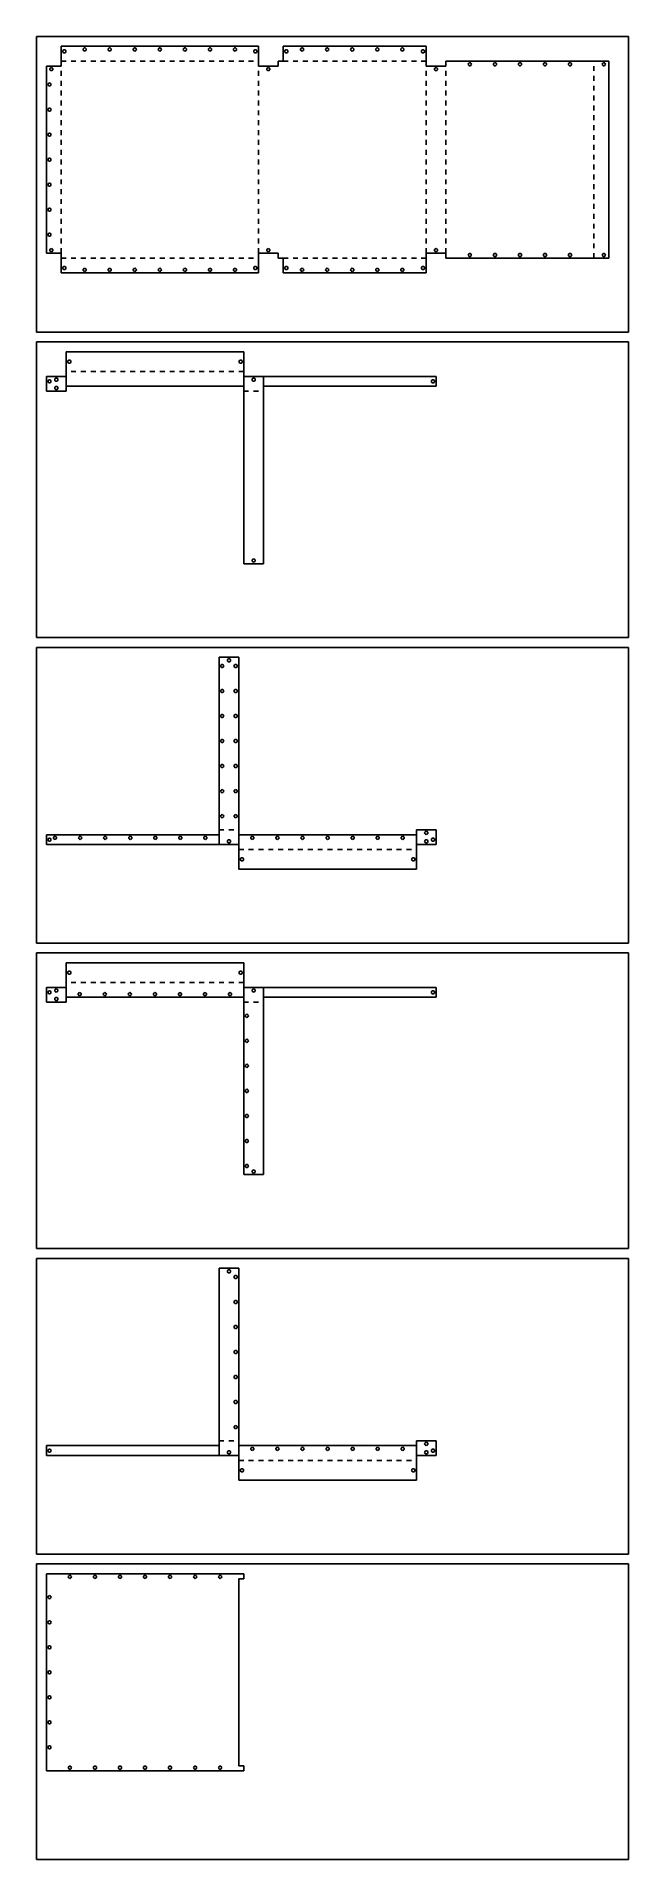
# Model space of a CAD drawing. Header units: metres. Extents: x 0 to 600, y -1550 to 300.
import ezdxf

# ---------------------------------------------------------------- set-up
doc = ezdxf.new("R2010")
doc.units = ezdxf.units.M

msp = doc.modelspace()

# ---------------------------------------------------------------- linework, layer by layer
at = {"layer": '1'}
for p, q in [((25, 270), (25, 290)), ((25, 290), (225, 290)), ((26.5875, 285), (26.708341, 285.60751)), ((26.708341, 284.39249), (26.5875, 285)), ((26.708341, 285.60751), (27.052468, 286.122532)), ((27.052468, 283.877468), (26.708341, 284.39249)), ((27.052468, 286.122532), (27.56749, 286.466659)), ((27.56749, 283.533341), (27.052468, 283.877468)), ((27.56749, 286.466659), (28.175, 286.5875)), ((28.175, 283.4125), (27.56749, 283.533341)), ((28.175, 286.5875), (28.78251, 286.466659)), ((28.78251, 283.533341), (28.175, 283.4125)), ((28.78251, 286.466659), (29.297532, 286.122532)), ((29.297532, 283.877468), (28.78251, 283.533341)), ((29.297532, 286.122532), (29.641659, 285.60751)), ((29.641659, 284.39249), (29.297532, 283.877468)), ((29.641659, 285.60751), (29.7625, 285)), ((29.7625, 285), (29.641659, 284.39249)), ((47.2125, 286.825), (47.333341, 287.43251)), ((47.333341, 286.21749), (47.2125, 286.825)), ((47.333341, 287.43251), (47.677468, 287.947532)), ((47.677468, 285.702468), (47.333341, 286.21749)), ((47.677468, 287.947532), (48.19249, 288.291659)), ((48.19249, 285.358341), (47.677468, 285.702468)), ((48.19249, 288.291659), (48.8, 288.4125)), ((48.8, 285.2375), (48.19249, 285.358341)), ((48.8, 288.4125), (49.40751, 288.291659)), ((49.40751, 285.358341), (48.8, 285.2375)), ((49.40751, 288.291659), (49.922532, 287.947532)), ((49.922532, 285.702468), (49.40751, 285.358341)), ((49.922532, 287.947532), (50.266659, 287.43251)), ((50.266659, 286.21749), (49.922532, 285.702468)), ((50.266659, 287.43251), (50.3875, 286.825)), ((50.3875, 286.825), (50.266659, 286.21749)), ((72.6125, 286.825), (72.733341, 287.43251)), ((72.733341, 286.21749), (72.6125, 286.825)), ((72.733341, 287.43251), (73.077468, 287.947532)), ((73.077468, 285.702468), (72.733341, 286.21749)), ((73.077468, 287.947532), (73.59249, 288.291659)), ((73.59249, 285.358341), (73.077468, 285.702468)), ((73.59249, 288.291659), (74.2, 288.4125)), ((74.2, 285.2375), (73.59249, 285.358341)), ((74.2, 288.4125), (74.80751, 288.291659)), ((74.80751, 285.358341), (74.2, 285.2375)), ((74.80751, 288.291659), (75.322532, 287.947532)), ((75.322532, 285.702468), (74.80751, 285.358341)), ((75.322532, 287.947532), (75.666659, 287.43251)), ((75.666659, 286.21749), (75.322532, 285.702468)), ((75.666659, 287.43251), (75.7875, 286.825)), ((75.7875, 286.825), (75.666659, 286.21749)), ((98.0125, 286.825), (98.133341, 287.43251)), ((98.133341, 286.21749), (98.0125, 286.825)), ((98.133341, 287.43251), (98.477468, 287.947532)), ((98.477468, 285.702468), (98.133341, 286.21749)), ((98.477468, 287.947532), (98.99249, 288.291659)), ((98.99249, 285.358341), (98.477468, 285.702468)), ((98.99249, 288.291659), (99.6, 288.4125)), ((99.6, 285.2375), (98.99249, 285.358341)), ((99.6, 288.4125), (100.20751, 288.291659)), ((100.20751, 285.358341), (99.6, 285.2375)), ((100.20751, 288.291659), (100.722532, 287.947532)), ((100.722532, 285.702468), (100.20751, 285.358341)), ((100.722532, 287.947532), (101.066659, 287.43251)), ((101.066659, 286.21749), (100.722532, 285.702468)), ((101.066659, 287.43251), (101.1875, 286.825)), ((101.1875, 286.825), (101.066659, 286.21749)), ((123.4125, 286.825), (123.533341, 287.43251)), ((123.533341, 286.21749), (123.4125, 286.825)), ((123.533341, 287.43251), (123.877468, 287.947532)), ((123.877468, 285.702468), (123.533341, 286.21749)), ((123.877468, 287.947532), (124.39249, 288.291659)), ((124.39249, 285.358341), (123.877468, 285.702468)), ((124.39249, 288.291659), (125, 288.4125)), ((125, 285.2375), (124.39249, 285.358341)), ((125, 288.4125), (125.60751, 288.291659)), ((125.60751, 285.358341), (125, 285.2375)), ((125.60751, 288.291659), (126.122532, 287.947532)), ((126.122532, 285.702468), (125.60751, 285.358341)), ((126.122532, 287.947532), (126.466659, 287.43251)), ((126.466659, 286.21749), (126.122532, 285.702468)), ((126.466659, 287.43251), (126.5875, 286.825)), ((126.5875, 286.825), (126.466659, 286.21749)), ((148.8125, 286.825), (148.933341, 287.43251)), ((148.933341, 286.21749), (148.8125, 286.825)), ((148.933341, 287.43251), (149.277468, 287.947532)), ((149.277468, 285.702468), (148.933341, 286.21749)), ((149.277468, 287.947532), (149.79249, 288.291659)), ((149.79249, 285.358341), (149.277468, 285.702468)), ((149.79249, 288.291659), (150.4, 288.4125)), ((150.4, 285.2375), (149.79249, 285.358341)), ((150.4, 288.4125), (151.00751, 288.291659)), ((151.00751, 285.358341), (150.4, 285.2375)), ((151.00751, 288.291659), (151.522532, 287.947532)), ((151.522532, 285.702468), (151.00751, 285.358341)), ((151.522532, 287.947532), (151.866659, 287.43251)), ((151.866659, 286.21749), (151.522532, 285.702468)), ((151.866659, 287.43251), (151.9875, 286.825)), ((151.9875, 286.825), (151.866659, 286.21749)), ((174.2125, 286.825), (174.333341, 287.43251)), ((174.333341, 286.21749), (174.2125, 286.825)), ((174.333341, 287.43251), (174.677468, 287.947532)), ((174.677468, 285.702468), (174.333341, 286.21749)), ((174.677468, 287.947532), (175.19249, 288.291659)), ((175.19249, 285.358341), (174.677468, 285.702468)), ((175.19249, 288.291659), (175.8, 288.4125)), ((175.8, 285.2375), (175.19249, 285.358341)), ((175.8, 288.4125), (176.40751, 288.291659)), ((176.40751, 285.358341), (175.8, 285.2375)), ((176.40751, 288.291659), (176.922532, 287.947532)), ((176.922532, 285.702468), (176.40751, 285.358341)), ((176.922532, 287.947532), (177.266659, 287.43251)), ((177.266659, 286.21749), (176.922532, 285.702468)), ((177.266659, 287.43251), (177.3875, 286.825)), ((177.3875, 286.825), (177.266659, 286.21749)), ((199.6125, 286.825), (199.733341, 287.43251)), ((199.733341, 286.21749), (199.6125, 286.825)), ((199.733341, 287.43251), (200.077468, 287.947532)), ((200.077468, 285.702468), (199.733341, 286.21749)), ((200.077468, 287.947532), (200.59249, 288.291659)), ((200.59249, 285.358341), (200.077468, 285.702468)), ((200.59249, 288.291659), (201.2, 288.4125)), ((201.2, 285.2375), (200.59249, 285.358341)), ((201.2, 288.4125), (201.80751, 288.291659)), ((201.80751, 285.358341), (201.2, 285.2375)), ((201.80751, 288.291659), (202.322532, 287.947532)), ((202.322532, 285.702468), (201.80751, 285.358341)), ((202.322532, 287.947532), (202.666659, 287.43251)), ((202.666659, 286.21749), (202.322532, 285.702468)), ((202.666659, 287.43251), (202.7875, 286.825)), ((202.7875, 286.825), (202.666659, 286.21749)), ((220.2375, 285), (220.358341, 285.60751)), ((220.358341, 284.39249), (220.2375, 285)), ((220.358341, 285.60751), (220.702468, 286.122532)), ((220.702468, 283.877468), (220.358341, 284.39249)), ((220.702468, 286.122532), (221.21749, 286.466659)), ((221.21749, 283.533341), (220.702468, 283.877468)), ((221.21749, 286.466659), (221.825, 286.5875)), ((221.825, 283.4125), (221.21749, 283.533341)), ((221.825, 286.5875), (222.43251, 286.466659)), ((222.43251, 283.533341), (221.825, 283.4125)), ((222.43251, 286.466659), (222.947532, 286.122532)), ((222.947532, 283.877468), (222.43251, 283.533341)), ((222.947532, 286.122532), (223.291659, 285.60751)), ((223.291659, 284.39249), (222.947532, 283.877468)), ((223.291659, 285.60751), (223.4125, 285)), ((223.4125, 285), (223.291659, 284.39249)), ((225, 290), (225, 270)), ((250, 275), (250, 290)), ((250, 290), (395, 290)), ((251.5875, 285), (251.708341, 285.60751)), ((251.708341, 284.39249), (251.5875, 285)), ((251.708341, 285.60751), (252.052468, 286.122532)), ((252.052468, 283.877468), (251.708341, 284.39249)), ((252.052468, 286.122532), (252.56749, 286.466659)), ((252.56749, 283.533341), (252.052468, 283.877468)), ((252.56749, 286.466659), (253.175, 286.5875)), ((253.175, 283.4125), (252.56749, 283.533341)), ((253.175, 286.5875), (253.78251, 286.466659)), ((253.78251, 283.533341), (253.175, 283.4125)), ((253.78251, 286.466659), (254.297532, 286.122532)), ((254.297532, 283.877468), (253.78251, 283.533341)), ((254.297532, 286.122532), (254.641659, 285.60751)), ((254.641659, 284.39249), (254.297532, 283.877468)), ((254.641659, 285.60751), (254.7625, 285)), ((254.7625, 285), (254.641659, 284.39249)), ((267.6125, 286.825), (267.733341, 287.43251)), ((267.733341, 286.21749), (267.6125, 286.825)), ((267.733341, 287.43251), (268.077468, 287.947532)), ((268.077468, 285.702468), (267.733341, 286.21749)), ((268.077468, 287.947532), (268.59249, 288.291659)), ((268.59249, 285.358341), (268.077468, 285.702468)), ((268.59249, 288.291659), (269.2, 288.4125)), ((269.2, 285.2375), (268.59249, 285.358341)), ((269.2, 288.4125), (269.80751, 288.291659)), ((269.80751, 285.358341), (269.2, 285.2375)), ((269.80751, 288.291659), (270.322532, 287.947532)), ((270.322532, 285.702468), (269.80751, 285.358341)), ((270.322532, 287.947532), (270.666659, 287.43251)), ((270.666659, 286.21749), (270.322532, 285.702468)), ((270.666659, 287.43251), (270.7875, 286.825)), ((270.7875, 286.825), (270.666659, 286.21749)), ((293.0125, 286.825), (293.133341, 287.43251)), ((293.133341, 286.21749), (293.0125, 286.825)), ((293.133341, 287.43251), (293.477468, 287.947532)), ((293.477468, 285.702468), (293.133341, 286.21749)), ((293.477468, 287.947532), (293.99249, 288.291659)), ((293.99249, 285.358341), (293.477468, 285.702468)), ((293.99249, 288.291659), (294.6, 288.4125)), ((294.6, 285.2375), (293.99249, 285.358341)), ((294.6, 288.4125), (295.20751, 288.291659)), ((295.20751, 285.358341), (294.6, 285.2375)), ((295.20751, 288.291659), (295.722532, 287.947532)), ((295.722532, 285.702468), (295.20751, 285.358341)), ((295.722532, 287.947532), (296.066659, 287.43251)), ((296.066659, 286.21749), (295.722532, 285.702468)), ((296.066659, 287.43251), (296.1875, 286.825)), ((296.1875, 286.825), (296.066659, 286.21749)), ((318.4125, 286.825), (318.533341, 287.43251)), ((318.533341, 286.21749), (318.4125, 286.825)), ((318.533341, 287.43251), (318.877468, 287.947532)), ((318.877468, 285.702468), (318.533341, 286.21749)), ((318.877468, 287.947532), (319.39249, 288.291659)), ((319.39249, 285.358341), (318.877468, 285.702468)), ((319.39249, 288.291659), (320, 288.4125)), ((320, 285.2375), (319.39249, 285.358341)), ((320, 288.4125), (320.60751, 288.291659)), ((320.60751, 285.358341), (320, 285.2375)), ((320.60751, 288.291659), (321.122532, 287.947532)), ((321.122532, 285.702468), (320.60751, 285.358341)), ((321.122532, 287.947532), (321.466659, 287.43251)), ((321.466659, 286.21749), (321.122532, 285.702468)), ((321.466659, 287.43251), (321.5875, 286.825)), ((321.5875, 286.825), (321.466659, 286.21749)), ((343.8125, 286.825), (343.933341, 287.43251)), ((343.933341, 286.21749), (343.8125, 286.825)), ((343.933341, 287.43251), (344.277468, 287.947532)), ((344.277468, 285.702468), (343.933341, 286.21749)), ((344.277468, 287.947532), (344.79249, 288.291659)), ((344.79249, 285.358341), (344.277468, 285.702468)), ((344.79249, 288.291659), (345.4, 288.4125)), ((345.4, 285.2375), (344.79249, 285.358341)), ((345.4, 288.4125), (346.00751, 288.291659)), ((346.00751, 285.358341), (345.4, 285.2375)), ((346.00751, 288.291659), (346.522532, 287.947532)), ((346.522532, 285.702468), (346.00751, 285.358341)), ((346.522532, 287.947532), (346.866659, 287.43251)), ((346.866659, 286.21749), (346.522532, 285.702468)), ((346.866659, 287.43251), (346.9875, 286.825)), ((346.9875, 286.825), (346.866659, 286.21749)), ((369.2125, 286.825), (369.333341, 287.43251)), ((369.333341, 286.21749), (369.2125, 286.825)), ((369.333341, 287.43251), (369.677468, 287.947532)), ((369.677468, 285.702468), (369.333341, 286.21749)), ((369.677468, 287.947532), (370.19249, 288.291659)), ((370.19249, 285.358341), (369.677468, 285.702468)), ((370.19249, 288.291659), (370.8, 288.4125)), ((370.8, 285.2375), (370.19249, 285.358341)), ((370.8, 288.4125), (371.40751, 288.291659)), ((371.40751, 285.358341), (370.8, 285.2375)), ((371.40751, 288.291659), (371.922532, 287.947532)), ((371.922532, 285.702468), (371.40751, 285.358341)), ((371.922532, 287.947532), (372.266659, 287.43251)), ((372.266659, 286.21749), (371.922532, 285.702468)), ((372.266659, 287.43251), (372.3875, 286.825)), ((372.3875, 286.825), (372.266659, 286.21749)), ((390.2375, 285), (390.358341, 285.60751)), ((390.358341, 284.39249), (390.2375, 285)), ((390.358341, 285.60751), (390.702468, 286.122532)), ((390.702468, 283.877468), (390.358341, 284.39249)), ((390.702468, 286.122532), (391.21749, 286.466659)), ((391.21749, 283.533341), (390.702468, 283.877468)), ((391.21749, 286.466659), (391.825, 286.5875)), ((391.825, 283.4125), (391.21749, 283.533341)), ((391.825, 286.5875), (392.43251, 286.466659)), ((392.43251, 283.533341), (391.825, 283.4125)), ((392.43251, 286.466659), (392.947532, 286.122532)), ((392.947532, 283.877468), (392.43251, 283.533341)), ((392.947532, 286.122532), (393.291659, 285.60751)), ((393.291659, 284.39249), (392.947532, 283.877468)), ((393.291659, 285.60751), (393.4125, 285)), ((393.4125, 285), (393.291659, 284.39249)), ((395, 290), (395, 270)), ((10, 80), (10, 270)), ((10, 270), (25, 270)), ((13.4125, 266.825), (13.533341, 267.43251)), ((13.533341, 266.21749), (13.4125, 266.825)), ((13.533341, 267.43251), (13.877468, 267.947532)), ((13.877468, 265.702468), (13.533341, 266.21749)), ((13.877468, 267.947532), (14.39249, 268.291659)), ((14.39249, 265.358341), (13.877468, 265.702468)), ((14.39249, 268.291659), (15, 268.4125)), ((15, 265.2375), (14.39249, 265.358341)), ((15, 268.4125), (15.60751, 268.291659)), ((15.60751, 265.358341), (15, 265.2375)), ((15.60751, 268.291659), (16.122532, 267.947532)), ((16.122532, 265.702468), (15.60751, 265.358341)), ((16.122532, 267.947532), (16.466659, 267.43251)), ((16.466659, 266.21749), (16.122532, 265.702468)), ((16.466659, 267.43251), (16.5875, 266.825)), ((16.5875, 266.825), (16.466659, 266.21749)), ((225, 270), (245.00001, 270)), ((233.4125, 266.825), (233.533341, 267.43251)), ((233.533341, 266.21749), (233.4125, 266.825)), ((233.533341, 267.43251), (233.877468, 267.947532)), ((233.877468, 265.702468), (233.533341, 266.21749)), ((233.877468, 267.947532), (234.39249, 268.291659)), ((234.39249, 265.358341), (233.877468, 265.702468)), ((234.39249, 268.291659), (235, 268.4125)), ((235, 265.2375), (234.39249, 265.358341)), ((235, 268.4125), (235.60751, 268.291659)), ((235.60751, 265.358341), (235, 265.2375)), ((235.60751, 268.291659), (236.122532, 267.947532)), ((236.122532, 265.702468), (235.60751, 265.358341)), ((236.122532, 267.947532), (236.466659, 267.43251)), ((236.466659, 266.21749), (236.122532, 265.702468)), ((236.466659, 267.43251), (236.5875, 266.825)), ((236.5875, 266.825), (236.466659, 266.21749)), ((245.00001, 270), (245.00001, 275)), ((245.00001, 275), (250, 275)), ((395, 270), (415, 270)), ((403.4125, 266.825), (403.533341, 267.43251)), ((403.533341, 266.21749), (403.4125, 266.825)), ((403.533341, 267.43251), (403.877468, 267.947532)), ((403.877468, 265.702468), (403.533341, 266.21749)), ((403.877468, 267.947532), (404.39249, 268.291659)), ((404.39249, 265.358341), (403.877468, 265.702468)), ((404.39249, 268.291659), (405, 268.4125)), ((405, 265.2375), (404.39249, 265.358341)), ((405, 268.4125), (405.60751, 268.291659)), ((405.60751, 265.358341), (405, 265.2375)), ((405.60751, 268.291659), (406.122532, 267.947532)), ((406.122532, 265.702468), (405.60751, 265.358341)), ((406.122532, 267.947532), (406.466659, 267.43251)), ((406.466659, 266.21749), (406.122532, 265.702468)), ((406.466659, 267.43251), (406.5875, 266.825)), ((406.5875, 266.825), (406.466659, 266.21749)), ((415, 270), (415, 275)), ((415, 275), (580, 275)), ((437.6125, 271.825), (437.733341, 272.43251)), ((437.733341, 271.21749), (437.6125, 271.825)), ((437.733341, 272.43251), (438.077468, 272.947532)), ((438.077468, 270.702468), (437.733341, 271.21749)), ((438.077468, 272.947532), (438.59249, 273.291659)), ((438.59249, 270.358341), (438.077468, 270.702468)), ((438.59249, 273.291659), (439.2, 273.4125)), ((439.2, 270.2375), (438.59249, 270.358341)), ((439.2, 273.4125), (439.80751, 273.291659)), ((439.80751, 270.358341), (439.2, 270.2375)), ((439.80751, 273.291659), (440.322532, 272.947532)), ((440.322532, 270.702468), (439.80751, 270.358341)), ((440.322532, 272.947532), (440.666659, 272.43251)), ((440.666659, 271.21749), (440.322532, 270.702468)), ((440.666659, 272.43251), (440.7875, 271.825)), ((440.7875, 271.825), (440.666659, 271.21749)), ((463.0125, 271.825), (463.133341, 272.43251)), ((463.133341, 271.21749), (463.0125, 271.825)), ((463.133341, 272.43251), (463.477468, 272.947532)), ((463.477468, 270.702468), (463.133341, 271.21749)), ((463.477468, 272.947532), (463.99249, 273.291659)), ((463.99249, 270.358341), (463.477468, 270.702468)), ((463.99249, 273.291659), (464.6, 273.4125)), ((464.6, 270.2375), (463.99249, 270.358341)), ((464.6, 273.4125), (465.20751, 273.291659)), ((465.20751, 270.358341), (464.6, 270.2375)), ((465.20751, 273.291659), (465.722532, 272.947532)), ((465.722532, 270.702468), (465.20751, 270.358341)), ((465.722532, 272.947532), (466.066659, 272.43251)), ((466.066659, 271.21749), (465.722532, 270.702468)), ((466.066659, 272.43251), (466.1875, 271.825)), ((466.1875, 271.825), (466.066659, 271.21749)), ((488.4125, 271.825), (488.533341, 272.43251)), ((488.533341, 271.21749), (488.4125, 271.825)), ((488.533341, 272.43251), (488.877468, 272.947532)), ((488.877468, 270.702468), (488.533341, 271.21749)), ((488.877468, 272.947532), (489.39249, 273.291659)), ((489.39249, 270.358341), (488.877468, 270.702468)), ((489.39249, 273.291659), (490, 273.4125)), ((490, 270.2375), (489.39249, 270.358341)), ((490, 273.4125), (490.60751, 273.291659)), ((490.60751, 270.358341), (490, 270.2375)), ((490.60751, 273.291659), (491.122532, 272.947532)), ((491.122532, 270.702468), (490.60751, 270.358341)), ((491.122532, 272.947532), (491.466659, 272.43251)), ((491.466659, 271.21749), (491.122532, 270.702468)), ((491.466659, 272.43251), (491.5875, 271.825)), ((491.5875, 271.825), (491.466659, 271.21749)), ((513.8125, 271.825), (513.933341, 272.43251)), ((513.933341, 271.21749), (513.8125, 271.825)), ((513.933341, 272.43251), (514.277468, 272.947532)), ((514.277468, 270.702468), (513.933341, 271.21749)), ((514.277468, 272.947532), (514.79249, 273.291659)), ((514.79249, 270.358341), (514.277468, 270.702468)), ((514.79249, 273.291659), (515.4, 273.4125)), ((515.4, 270.2375), (514.79249, 270.358341)), ((515.4, 273.4125), (516.00751, 273.291659)), ((516.00751, 270.358341), (515.4, 270.2375)), ((516.00751, 273.291659), (516.522532, 272.947532)), ((516.522532, 270.702468), (516.00751, 270.358341)), ((516.522532, 272.947532), (516.866659, 272.43251)), ((516.866659, 271.21749), (516.522532, 270.702468)), ((516.866659, 272.43251), (516.9875, 271.825)), ((516.9875, 271.825), (516.866659, 271.21749)), ((539.2125, 271.825), (539.333341, 272.43251)), ((539.333341, 271.21749), (539.2125, 271.825)), ((539.333341, 272.43251), (539.677468, 272.947532)), ((539.677468, 270.702468), (539.333341, 271.21749)), ((539.677468, 272.947532), (540.19249, 273.291659)), ((540.19249, 270.358341), (539.677468, 270.702468)), ((540.19249, 273.291659), (540.8, 273.4125)), ((540.8, 270.2375), (540.19249, 270.358341)), ((540.8, 273.4125), (541.40751, 273.291659)), ((541.40751, 270.358341), (540.8, 270.2375)), ((541.40751, 273.291659), (541.922532, 272.947532)), ((541.922532, 270.702468), (541.40751, 270.358341)), ((541.922532, 272.947532), (542.266659, 272.43251)), ((542.266659, 271.21749), (541.922532, 270.702468)), ((542.266659, 272.43251), (542.3875, 271.825)), ((542.3875, 271.825), (542.266659, 271.21749)), ((573.4125, 271.825), (573.533341, 272.43251)), ((573.533341, 271.21749), (573.4125, 271.825)), ((573.533341, 272.43251), (573.877468, 272.947532)), ((573.877468, 270.702468), (573.533341, 271.21749)), ((573.877468, 272.947532), (574.39249, 273.291659)), ((574.39249, 270.358341), (573.877468, 270.702468)), ((574.39249, 273.291659), (575, 273.4125)), ((575, 270.2375), (574.39249, 270.358341)), ((575, 273.4125), (575.60751, 273.291659)), ((575.60751, 270.358341), (575, 270.2375)), ((575.60751, 273.291659), (576.122532, 272.947532)), ((576.122532, 270.702468), (575.60751, 270.358341)), ((576.122532, 272.947532), (576.466659, 272.43251)), ((576.466659, 271.21749), (576.122532, 270.702468)), ((576.466659, 272.43251), (576.5875, 271.825)), ((576.5875, 271.825), (576.466659, 271.21749)), ((580, 275), (580, 75)), ((11.5875, 251.2), (11.708341, 251.80751)), ((11.708341, 250.59249), (11.5875, 251.2)), ((11.708341, 251.80751), (12.052468, 252.322532)), ((12.052468, 250.077468), (11.708341, 250.59249)), ((12.052468, 252.322532), (12.56749, 252.666659)), ((12.56749, 249.733341), (12.052468, 250.077468)), ((12.56749, 252.666659), (13.175, 252.7875)), ((13.175, 249.6125), (12.56749, 249.733341)), ((13.175, 252.7875), (13.78251, 252.666659)), ((13.78251, 249.733341), (13.175, 249.6125)), ((13.78251, 252.666659), (14.297532, 252.322532)), ((14.297532, 250.077468), (13.78251, 249.733341)), ((14.297532, 252.322532), (14.641659, 251.80751)), ((14.641659, 250.59249), (14.297532, 250.077468)), ((14.641659, 251.80751), (14.7625, 251.2)), ((14.7625, 251.2), (14.641659, 250.59249)), ((11.5875, 225.8), (11.708341, 226.40751)), ((11.708341, 225.19249), (11.5875, 225.8)), ((11.708341, 226.40751), (12.052468, 226.922532)), ((12.052468, 224.677468), (11.708341, 225.19249)), ((12.052468, 226.922532), (12.56749, 227.266659)), ((12.56749, 224.333341), (12.052468, 224.677468)), ((12.56749, 227.266659), (13.175, 227.3875)), ((13.175, 224.2125), (12.56749, 224.333341)), ((13.175, 227.3875), (13.78251, 227.266659)), ((13.78251, 224.333341), (13.175, 224.2125)), ((13.78251, 227.266659), (14.297532, 226.922532)), ((14.297532, 224.677468), (13.78251, 224.333341)), ((14.297532, 226.922532), (14.641659, 226.40751)), ((14.641659, 225.19249), (14.297532, 224.677468)), ((14.641659, 226.40751), (14.7625, 225.8)), ((14.7625, 225.8), (14.641659, 225.19249)), ((11.5875, 200.4), (11.708341, 201.00751)), ((11.708341, 199.79249), (11.5875, 200.4)), ((11.708341, 201.00751), (12.052468, 201.522532)), ((12.052468, 199.277468), (11.708341, 199.79249)), ((12.052468, 201.522532), (12.56749, 201.866659)), ((12.56749, 198.933341), (12.052468, 199.277468)), ((12.56749, 201.866659), (13.175, 201.9875)), ((13.175, 198.8125), (12.56749, 198.933341)), ((13.175, 201.9875), (13.78251, 201.866659)), ((13.78251, 198.933341), (13.175, 198.8125)), ((13.78251, 201.866659), (14.297532, 201.522532)), ((14.297532, 199.277468), (13.78251, 198.933341)), ((14.297532, 201.522532), (14.641659, 201.00751)), ((14.641659, 199.79249), (14.297532, 199.277468)), ((14.641659, 201.00751), (14.7625, 200.4)), ((14.7625, 200.4), (14.641659, 199.79249)), ((11.5875, 175), (11.708341, 175.60751)), ((11.708341, 174.39249), (11.5875, 175)), ((11.708341, 175.60751), (12.052468, 176.122532)), ((12.052468, 173.877468), (11.708341, 174.39249)), ((12.052468, 176.122532), (12.56749, 176.466659)), ((12.56749, 173.533341), (12.052468, 173.877468)), ((12.56749, 176.466659), (13.175, 176.5875)), ((13.175, 173.4125), (12.56749, 173.533341)), ((13.175, 176.5875), (13.78251, 176.466659)), ((13.78251, 173.533341), (13.175, 173.4125)), ((13.78251, 176.466659), (14.297532, 176.122532)), ((14.297532, 173.877468), (13.78251, 173.533341)), ((14.297532, 176.122532), (14.641659, 175.60751)), ((14.641659, 174.39249), (14.297532, 173.877468)), ((14.641659, 175.60751), (14.7625, 175)), ((14.7625, 175), (14.641659, 174.39249)), ((11.5875, 149.6), (11.708341, 150.20751)), ((11.708341, 148.99249), (11.5875, 149.6)), ((11.708341, 150.20751), (12.052468, 150.722532)), ((12.052468, 148.477468), (11.708341, 148.99249)), ((12.052468, 150.722532), (12.56749, 151.066659)), ((12.56749, 148.133341), (12.052468, 148.477468)), ((12.56749, 151.066659), (13.175, 151.1875)), ((13.175, 148.0125), (12.56749, 148.133341)), ((13.175, 151.1875), (13.78251, 151.066659)), ((13.78251, 148.133341), (13.175, 148.0125)), ((13.78251, 151.066659), (14.297532, 150.722532)), ((14.297532, 148.477468), (13.78251, 148.133341)), ((14.297532, 150.722532), (14.641659, 150.20751)), ((14.641659, 148.99249), (14.297532, 148.477468)), ((14.641659, 150.20751), (14.7625, 149.6)), ((14.7625, 149.6), (14.641659, 148.99249)), ((11.5875, 124.2), (11.708341, 124.80751)), ((11.708341, 123.59249), (11.5875, 124.2)), ((11.708341, 124.80751), (12.052468, 125.322532)), ((12.052468, 123.077468), (11.708341, 123.59249)), ((12.052468, 125.322532), (12.56749, 125.666659)), ((12.56749, 122.733341), (12.052468, 123.077468)), ((12.56749, 125.666659), (13.175, 125.7875)), ((13.175, 122.6125), (12.56749, 122.733341)), ((13.175, 125.7875), (13.78251, 125.666659)), ((13.78251, 122.733341), (13.175, 122.6125)), ((13.78251, 125.666659), (14.297532, 125.322532)), ((14.297532, 123.077468), (13.78251, 122.733341)), ((14.297532, 125.322532), (14.641659, 124.80751)), ((14.641659, 123.59249), (14.297532, 123.077468)), ((14.641659, 124.80751), (14.7625, 124.2)), ((14.7625, 124.2), (14.641659, 123.59249)), ((11.5875, 98.8), (11.708341, 99.40751)), ((11.708341, 98.19249), (11.5875, 98.8)), ((11.708341, 99.40751), (12.052468, 99.922532)), ((12.052468, 97.677468), (11.708341, 98.19249)), ((12.052468, 99.922532), (12.56749, 100.266659)), ((12.56749, 97.333341), (12.052468, 97.677468)), ((12.56749, 100.266659), (13.175, 100.3875)), ((13.175, 97.2125), (12.56749, 97.333341)), ((13.175, 100.3875), (13.78251, 100.266659)), ((13.78251, 97.333341), (13.175, 97.2125)), ((13.78251, 100.266659), (14.297532, 99.922532)), ((14.297532, 97.677468), (13.78251, 97.333341)), ((14.297532, 99.922532), (14.641659, 99.40751)), ((14.641659, 98.19249), (14.297532, 97.677468)), ((14.641659, 99.40751), (14.7625, 98.8)), ((14.7625, 98.8), (14.641659, 98.19249)), ((25, 80), (10, 80)), ((13.4125, 83.175), (13.533341, 83.78251)), ((13.533341, 82.56749), (13.4125, 83.175)), ((13.533341, 83.78251), (13.877468, 84.297532)), ((13.877468, 82.052468), (13.533341, 82.56749)), ((13.877468, 84.297532), (14.39249, 84.641659)), ((14.39249, 81.708341), (13.877468, 82.052468)), ((14.39249, 84.641659), (15, 84.7625)), ((15, 81.5875), (14.39249, 81.708341)), ((15, 84.7625), (15.60751, 84.641659)), ((15.60751, 81.708341), (15, 81.5875)), ((15.60751, 84.641659), (16.122532, 84.297532)), ((16.122532, 82.052468), (15.60751, 81.708341)), ((16.122532, 84.297532), (16.466659, 83.78251)), ((16.466659, 82.56749), (16.122532, 82.052468)), ((16.466659, 83.78251), (16.5875, 83.175)), ((16.5875, 83.175), (16.466659, 82.56749)), ((25, 60), (25, 80)), ((245.00001, 80), (225, 80)), ((225, 80), (225, 60)), ((233.4125, 83.175), (233.533341, 83.78251)), ((233.533341, 82.56749), (233.4125, 83.175)), ((233.533341, 83.78251), (233.877468, 84.297532)), ((233.877468, 82.052468), (233.533341, 82.56749)), ((233.877468, 84.297532), (234.39249, 84.641659)), ((234.39249, 81.708341), (233.877468, 82.052468)), ((234.39249, 84.641659), (235, 84.7625)), ((235, 81.5875), (234.39249, 81.708341)), ((235, 84.7625), (235.60751, 84.641659)), ((235.60751, 81.708341), (235, 81.5875)), ((235.60751, 84.641659), (236.122532, 84.297532)), ((236.122532, 82.052468), (235.60751, 81.708341)), ((236.122532, 84.297532), (236.466659, 83.78251)), ((236.466659, 82.56749), (236.122532, 82.052468)), ((236.466659, 83.78251), (236.5875, 83.175)), ((236.5875, 83.175), (236.466659, 82.56749)), ((245.00001, 75), (245.00001, 80)), ((250, 75), (245.00001, 75)), ((250, 60), (250, 75)), ((415, 80), (395, 80)), ((395, 80), (395, 60)), ((403.4125, 83.175), (403.533341, 83.78251)), ((403.533341, 82.56749), (403.4125, 83.175)), ((403.533341, 83.78251), (403.877468, 84.297532)), ((403.877468, 82.052468), (403.533341, 82.56749)), ((403.877468, 84.297532), (404.39249, 84.641659)), ((404.39249, 81.708341), (403.877468, 82.052468)), ((404.39249, 84.641659), (405, 84.7625)), ((405, 81.5875), (404.39249, 81.708341)), ((405, 84.7625), (405.60751, 84.641659)), ((405.60751, 81.708341), (405, 81.5875)), ((405.60751, 84.641659), (406.122532, 84.297532)), ((406.122532, 82.052468), (405.60751, 81.708341)), ((406.122532, 84.297532), (406.466659, 83.78251)), ((406.466659, 82.56749), (406.122532, 82.052468)), ((406.466659, 83.78251), (406.5875, 83.175)), ((406.5875, 83.175), (406.466659, 82.56749)), ((415, 75), (415, 80)), ((580, 75), (415, 75)), ((437.6125, 78.175), (437.733341, 78.78251)), ((437.733341, 77.56749), (437.6125, 78.175)), ((437.733341, 78.78251), (438.077468, 79.297532)), ((438.077468, 77.052468), (437.733341, 77.56749)), ((438.077468, 79.297532), (438.59249, 79.641659)), ((438.59249, 76.708341), (438.077468, 77.052468)), ((438.59249, 79.641659), (439.2, 79.7625)), ((439.2, 76.5875), (438.59249, 76.708341)), ((439.2, 79.7625), (439.80751, 79.641659)), ((439.80751, 76.708341), (439.2, 76.5875)), ((439.80751, 79.641659), (440.322532, 79.297532)), ((440.322532, 77.052468), (439.80751, 76.708341)), ((440.322532, 79.297532), (440.666659, 78.78251)), ((440.666659, 77.56749), (440.322532, 77.052468)), ((440.666659, 78.78251), (440.7875, 78.175)), ((440.7875, 78.175), (440.666659, 77.56749)), ((463.0125, 78.175), (463.133341, 78.78251)), ((463.133341, 77.56749), (463.0125, 78.175)), ((463.133341, 78.78251), (463.477468, 79.297532)), ((463.477468, 77.052468), (463.133341, 77.56749)), ((463.477468, 79.297532), (463.99249, 79.641659)), ((463.99249, 76.708341), (463.477468, 77.052468)), ((463.99249, 79.641659), (464.6, 79.7625)), ((464.6, 76.5875), (463.99249, 76.708341)), ((464.6, 79.7625), (465.20751, 79.641659)), ((465.20751, 76.708341), (464.6, 76.5875)), ((465.20751, 79.641659), (465.722532, 79.297532)), ((465.722532, 77.052468), (465.20751, 76.708341)), ((465.722532, 79.297532), (466.066659, 78.78251)), ((466.066659, 77.56749), (465.722532, 77.052468)), ((466.066659, 78.78251), (466.1875, 78.175)), ((466.1875, 78.175), (466.066659, 77.56749)), ((488.4125, 78.175), (488.533341, 78.78251)), ((488.533341, 77.56749), (488.4125, 78.175)), ((488.533341, 78.78251), (488.877468, 79.297532)), ((488.877468, 77.052468), (488.533341, 77.56749)), ((488.877468, 79.297532), (489.39249, 79.641659)), ((489.39249, 76.708341), (488.877468, 77.052468)), ((489.39249, 79.641659), (490, 79.7625)), ((490, 76.5875), (489.39249, 76.708341)), ((490, 79.7625), (490.60751, 79.641659)), ((490.60751, 76.708341), (490, 76.5875)), ((490.60751, 79.641659), (491.122532, 79.297532)), ((491.122532, 77.052468), (490.60751, 76.708341)), ((491.122532, 79.297532), (491.466659, 78.78251)), ((491.466659, 77.56749), (491.122532, 77.052468)), ((491.466659, 78.78251), (491.5875, 78.175)), ((491.5875, 78.175), (491.466659, 77.56749)), ((513.8125, 78.175), (513.933341, 78.78251)), ((513.933341, 77.56749), (513.8125, 78.175)), ((513.933341, 78.78251), (514.277468, 79.297532)), ((514.277468, 77.052468), (513.933341, 77.56749)), ((514.277468, 79.297532), (514.79249, 79.641659)), ((514.79249, 76.708341), (514.277468, 77.052468)), ((514.79249, 79.641659), (515.4, 79.7625)), ((515.4, 76.5875), (514.79249, 76.708341)), ((515.4, 79.7625), (516.00751, 79.641659)), ((516.00751, 76.708341), (515.4, 76.5875)), ((516.00751, 79.641659), (516.522532, 79.297532)), ((516.522532, 77.052468), (516.00751, 76.708341)), ((516.522532, 79.297532), (516.866659, 78.78251)), ((516.866659, 77.56749), (516.522532, 77.052468)), ((516.866659, 78.78251), (516.9875, 78.175)), ((516.9875, 78.175), (516.866659, 77.56749)), ((539.2125, 78.175), (539.333341, 78.78251)), ((539.333341, 77.56749), (539.2125, 78.175)), ((539.333341, 78.78251), (539.677468, 79.297532)), ((539.677468, 77.052468), (539.333341, 77.56749)), ((539.677468, 79.297532), (540.19249, 79.641659)), ((540.19249, 76.708341), (539.677468, 77.052468)), ((540.19249, 79.641659), (540.8, 79.7625)), ((540.8, 76.5875), (540.19249, 76.708341)), ((540.8, 79.7625), (541.40751, 79.641659)), ((541.40751, 76.708341), (540.8, 76.5875)), ((541.40751, 79.641659), (541.922532, 79.297532)), ((541.922532, 77.052468), (541.40751, 76.708341)), ((541.922532, 79.297532), (542.266659, 78.78251)), ((542.266659, 77.56749), (541.922532, 77.052468)), ((542.266659, 78.78251), (542.3875, 78.175)), ((542.3875, 78.175), (542.266659, 77.56749)), ((573.4125, 78.175), (573.533341, 78.78251)), ((573.533341, 77.56749), (573.4125, 78.175)), ((573.533341, 78.78251), (573.877468, 79.297532)), ((573.877468, 77.052468), (573.533341, 77.56749)), ((573.877468, 79.297532), (574.39249, 79.641659)), ((574.39249, 76.708341), (573.877468, 77.052468)), ((574.39249, 79.641659), (575, 79.7625)), ((575, 76.5875), (574.39249, 76.708341)), ((575, 79.7625), (575.60751, 79.641659)), ((575.60751, 76.708341), (575, 76.5875)), ((575.60751, 79.641659), (576.122532, 79.297532)), ((576.122532, 77.052468), (575.60751, 76.708341)), ((576.122532, 79.297532), (576.466659, 78.78251)), ((576.466659, 77.56749), (576.122532, 77.052468)), ((576.466659, 78.78251), (576.5875, 78.175)), ((576.5875, 78.175), (576.466659, 77.56749)), ((225, 60), (25, 60)), ((26.5875, 65), (26.708341, 65.60751)), ((26.708341, 64.39249), (26.5875, 65)), ((26.708341, 65.60751), (27.052468, 66.122532)), ((27.052468, 63.877468), (26.708341, 64.39249)), ((27.052468, 66.122532), (27.56749, 66.466659)), ((27.56749, 63.533341), (27.052468, 63.877468)), ((27.56749, 66.466659), (28.175, 66.5875)), ((28.175, 63.4125), (27.56749, 63.533341)), ((28.175, 66.5875), (28.78251, 66.466659)), ((28.78251, 63.533341), (28.175, 63.4125)), ((28.78251, 66.466659), (29.297532, 66.122532)), ((29.297532, 63.877468), (28.78251, 63.533341)), ((29.297532, 66.122532), (29.641659, 65.60751)), ((29.641659, 64.39249), (29.297532, 63.877468)), ((29.641659, 65.60751), (29.7625, 65)), ((29.7625, 65), (29.641659, 64.39249)), ((47.2125, 63.175), (47.333341, 63.78251)), ((47.333341, 62.56749), (47.2125, 63.175)), ((47.333341, 63.78251), (47.677468, 64.297532)), ((47.677468, 62.052468), (47.333341, 62.56749)), ((47.677468, 64.297532), (48.19249, 64.641659)), ((48.19249, 61.708341), (47.677468, 62.052468)), ((48.19249, 64.641659), (48.8, 64.7625)), ((48.8, 61.5875), (48.19249, 61.708341)), ((48.8, 64.7625), (49.40751, 64.641659)), ((49.40751, 61.708341), (48.8, 61.5875)), ((49.40751, 64.641659), (49.922532, 64.297532)), ((49.922532, 62.052468), (49.40751, 61.708341)), ((49.922532, 64.297532), (50.266659, 63.78251)), ((50.266659, 62.56749), (49.922532, 62.052468)), ((50.266659, 63.78251), (50.3875, 63.175)), ((50.3875, 63.175), (50.266659, 62.56749)), ((72.6125, 63.175), (72.733341, 63.78251)), ((72.733341, 62.56749), (72.6125, 63.175)), ((72.733341, 63.78251), (73.077468, 64.297532)), ((73.077468, 62.052468), (72.733341, 62.56749)), ((73.077468, 64.297532), (73.59249, 64.641659)), ((73.59249, 61.708341), (73.077468, 62.052468)), ((73.59249, 64.641659), (74.2, 64.7625)), ((74.2, 61.5875), (73.59249, 61.708341)), ((74.2, 64.7625), (74.80751, 64.641659)), ((74.80751, 61.708341), (74.2, 61.5875)), ((74.80751, 64.641659), (75.322532, 64.297532)), ((75.322532, 62.052468), (74.80751, 61.708341)), ((75.322532, 64.297532), (75.666659, 63.78251)), ((75.666659, 62.56749), (75.322532, 62.052468)), ((75.666659, 63.78251), (75.7875, 63.175)), ((75.7875, 63.175), (75.666659, 62.56749)), ((98.0125, 63.175), (98.133341, 63.78251)), ((98.133341, 62.56749), (98.0125, 63.175)), ((98.133341, 63.78251), (98.477468, 64.297532)), ((98.477468, 62.052468), (98.133341, 62.56749)), ((98.477468, 64.297532), (98.99249, 64.641659)), ((98.99249, 61.708341), (98.477468, 62.052468)), ((98.99249, 64.641659), (99.6, 64.7625)), ((99.6, 61.5875), (98.99249, 61.708341)), ((99.6, 64.7625), (100.20751, 64.641659)), ((100.20751, 61.708341), (99.6, 61.5875)), ((100.20751, 64.641659), (100.722532, 64.297532)), ((100.722532, 62.052468), (100.20751, 61.708341)), ((100.722532, 64.297532), (101.066659, 63.78251)), ((101.066659, 62.56749), (100.722532, 62.052468)), ((101.066659, 63.78251), (101.1875, 63.175)), ((101.1875, 63.175), (101.066659, 62.56749)), ((123.4125, 63.175), (123.533341, 63.78251)), ((123.533341, 62.56749), (123.4125, 63.175)), ((123.533341, 63.78251), (123.877468, 64.297532)), ((123.877468, 62.052468), (123.533341, 62.56749)), ((123.877468, 64.297532), (124.39249, 64.641659)), ((124.39249, 61.708341), (123.877468, 62.052468)), ((124.39249, 64.641659), (125, 64.7625)), ((125, 61.5875), (124.39249, 61.708341)), ((125, 64.7625), (125.60751, 64.641659)), ((125.60751, 61.708341), (125, 61.5875)), ((125.60751, 64.641659), (126.122532, 64.297532)), ((126.122532, 62.052468), (125.60751, 61.708341)), ((126.122532, 64.297532), (126.466659, 63.78251)), ((126.466659, 62.56749), (126.122532, 62.052468)), ((126.466659, 63.78251), (126.5875, 63.175)), ((126.5875, 63.175), (126.466659, 62.56749)), ((148.8125, 63.175), (148.933341, 63.78251)), ((148.933341, 62.56749), (148.8125, 63.175)), ((148.933341, 63.78251), (149.277468, 64.297532)), ((149.277468, 62.052468), (148.933341, 62.56749)), ((149.277468, 64.297532), (149.79249, 64.641659)), ((149.79249, 61.708341), (149.277468, 62.052468)), ((149.79249, 64.641659), (150.4, 64.7625)), ((150.4, 61.5875), (149.79249, 61.708341)), ((150.4, 64.7625), (151.00751, 64.641659)), ((151.00751, 61.708341), (150.4, 61.5875)), ((151.00751, 64.641659), (151.522532, 64.297532)), ((151.522532, 62.052468), (151.00751, 61.708341)), ((151.522532, 64.297532), (151.866659, 63.78251)), ((151.866659, 62.56749), (151.522532, 62.052468)), ((151.866659, 63.78251), (151.9875, 63.175)), ((151.9875, 63.175), (151.866659, 62.56749)), ((174.2125, 63.175), (174.333341, 63.78251)), ((174.333341, 62.56749), (174.2125, 63.175)), ((174.333341, 63.78251), (174.677468, 64.297532)), ((174.677468, 62.052468), (174.333341, 62.56749)), ((174.677468, 64.297532), (175.19249, 64.641659)), ((175.19249, 61.708341), (174.677468, 62.052468)), ((175.19249, 64.641659), (175.8, 64.7625)), ((175.8, 61.5875), (175.19249, 61.708341)), ((175.8, 64.7625), (176.40751, 64.641659)), ((176.40751, 61.708341), (175.8, 61.5875)), ((176.40751, 64.641659), (176.922532, 64.297532)), ((176.922532, 62.052468), (176.40751, 61.708341)), ((176.922532, 64.297532), (177.266659, 63.78251)), ((177.266659, 62.56749), (176.922532, 62.052468)), ((177.266659, 63.78251), (177.3875, 63.175)), ((177.3875, 63.175), (177.266659, 62.56749)), ((199.6125, 63.175), (199.733341, 63.78251)), ((199.733341, 62.56749), (199.6125, 63.175)), ((199.733341, 63.78251), (200.077468, 64.297532)), ((200.077468, 62.052468), (199.733341, 62.56749)), ((200.077468, 64.297532), (200.59249, 64.641659)), ((200.59249, 61.708341), (200.077468, 62.052468)), ((200.59249, 64.641659), (201.2, 64.7625)), ((201.2, 61.5875), (200.59249, 61.708341)), ((201.2, 64.7625), (201.80751, 64.641659)), ((201.80751, 61.708341), (201.2, 61.5875)), ((201.80751, 64.641659), (202.322532, 64.297532)), ((202.322532, 62.052468), (201.80751, 61.708341)), ((202.322532, 64.297532), (202.666659, 63.78251)), ((202.666659, 62.56749), (202.322532, 62.052468)), ((202.666659, 63.78251), (202.7875, 63.175)), ((202.7875, 63.175), (202.666659, 62.56749)), ((220.2375, 65), (220.358341, 65.60751)), ((220.358341, 64.39249), (220.2375, 65)), ((220.358341, 65.60751), (220.702468, 66.122532)), ((220.702468, 63.877468), (220.358341, 64.39249)), ((220.702468, 66.122532), (221.21749, 66.466659)), ((221.21749, 63.533341), (220.702468, 63.877468)), ((221.21749, 66.466659), (221.825, 66.5875)), ((221.825, 63.4125), (221.21749, 63.533341)), ((221.825, 66.5875), (222.43251, 66.466659)), ((222.43251, 63.533341), (221.825, 63.4125)), ((222.43251, 66.466659), (222.947532, 66.122532)), ((222.947532, 63.877468), (222.43251, 63.533341)), ((222.947532, 66.122532), (223.291659, 65.60751)), ((223.291659, 64.39249), (222.947532, 63.877468)), ((223.291659, 65.60751), (223.4125, 65)), ((223.4125, 65), (223.291659, 64.39249)), ((395, 60), (250, 60)), ((251.5875, 65), (251.708341, 65.60751)), ((251.708341, 64.39249), (251.5875, 65)), ((251.708341, 65.60751), (252.052468, 66.122532)), ((252.052468, 63.877468), (251.708341, 64.39249)), ((252.052468, 66.122532), (252.56749, 66.466659)), ((252.56749, 63.533341), (252.052468, 63.877468)), ((252.56749, 66.466659), (253.175, 66.5875)), ((253.175, 63.4125), (252.56749, 63.533341)), ((253.175, 66.5875), (253.78251, 66.466659)), ((253.78251, 63.533341), (253.175, 63.4125)), ((253.78251, 66.466659), (254.297532, 66.122532)), ((254.297532, 63.877468), (253.78251, 63.533341)), ((254.297532, 66.122532), (254.641659, 65.60751)), ((254.641659, 64.39249), (254.297532, 63.877468)), ((254.641659, 65.60751), (254.7625, 65)), ((254.7625, 65), (254.641659, 64.39249)), ((267.6125, 63.175), (267.733341, 63.78251)), ((267.733341, 62.56749), (267.6125, 63.175)), ((267.733341, 63.78251), (268.077468, 64.297532)), ((268.077468, 62.052468), (267.733341, 62.56749)), ((268.077468, 64.297532), (268.59249, 64.641659)), ((268.59249, 61.708341), (268.077468, 62.052468)), ((268.59249, 64.641659), (269.2, 64.7625)), ((269.2, 61.5875), (268.59249, 61.708341)), ((269.2, 64.7625), (269.80751, 64.641659)), ((269.80751, 61.708341), (269.2, 61.5875)), ((269.80751, 64.641659), (270.322532, 64.297532)), ((270.322532, 62.052468), (269.80751, 61.708341)), ((270.322532, 64.297532), (270.666659, 63.78251)), ((270.666659, 62.56749), (270.322532, 62.052468)), ((270.666659, 63.78251), (270.7875, 63.175)), ((270.7875, 63.175), (270.666659, 62.56749)), ((293.0125, 63.175), (293.133341, 63.78251)), ((293.133341, 62.56749), (293.0125, 63.175)), ((293.133341, 63.78251), (293.477468, 64.297532)), ((293.477468, 62.052468), (293.133341, 62.56749)), ((293.477468, 64.297532), (293.99249, 64.641659)), ((293.99249, 61.708341), (293.477468, 62.052468)), ((293.99249, 64.641659), (294.6, 64.7625)), ((294.6, 61.5875), (293.99249, 61.708341)), ((294.6, 64.7625), (295.20751, 64.641659)), ((295.20751, 61.708341), (294.6, 61.5875)), ((295.20751, 64.641659), (295.722532, 64.297532)), ((295.722532, 62.052468), (295.20751, 61.708341)), ((295.722532, 64.297532), (296.066659, 63.78251)), ((296.066659, 62.56749), (295.722532, 62.052468)), ((296.066659, 63.78251), (296.1875, 63.175)), ((296.1875, 63.175), (296.066659, 62.56749)), ((318.4125, 63.175), (318.533341, 63.78251)), ((318.533341, 62.56749), (318.4125, 63.175)), ((318.533341, 63.78251), (318.877468, 64.297532)), ((318.877468, 62.052468), (318.533341, 62.56749)), ((318.877468, 64.297532), (319.39249, 64.641659)), ((319.39249, 61.708341), (318.877468, 62.052468)), ((319.39249, 64.641659), (320, 64.7625)), ((320, 61.5875), (319.39249, 61.708341)), ((320, 64.7625), (320.60751, 64.641659)), ((320.60751, 61.708341), (320, 61.5875)), ((320.60751, 64.641659), (321.122532, 64.297532)), ((321.122532, 62.052468), (320.60751, 61.708341)), ((321.122532, 64.297532), (321.466659, 63.78251)), ((321.466659, 62.56749), (321.122532, 62.052468)), ((321.466659, 63.78251), (321.5875, 63.175)), ((321.5875, 63.175), (321.466659, 62.56749)), ((343.8125, 63.175), (343.933341, 63.78251)), ((343.933341, 62.56749), (343.8125, 63.175)), ((343.933341, 63.78251), (344.277468, 64.297532)), ((344.277468, 62.052468), (343.933341, 62.56749)), ((344.277468, 64.297532), (344.79249, 64.641659)), ((344.79249, 61.708341), (344.277468, 62.052468)), ((344.79249, 64.641659), (345.4, 64.7625)), ((345.4, 61.5875), (344.79249, 61.708341)), ((345.4, 64.7625), (346.00751, 64.641659)), ((346.00751, 61.708341), (345.4, 61.5875)), ((346.00751, 64.641659), (346.522532, 64.297532)), ((346.522532, 62.052468), (346.00751, 61.708341)), ((346.522532, 64.297532), (346.866659, 63.78251)), ((346.866659, 62.56749), (346.522532, 62.052468)), ((346.866659, 63.78251), (346.9875, 63.175)), ((346.9875, 63.175), (346.866659, 62.56749)), ((369.2125, 63.175), (369.333341, 63.78251)), ((369.333341, 62.56749), (369.2125, 63.175)), ((369.333341, 63.78251), (369.677468, 64.297532)), ((369.677468, 62.052468), (369.333341, 62.56749)), ((369.677468, 64.297532), (370.19249, 64.641659)), ((370.19249, 61.708341), (369.677468, 62.052468)), ((370.19249, 64.641659), (370.8, 64.7625)), ((370.8, 61.5875), (370.19249, 61.708341)), ((370.8, 64.7625), (371.40751, 64.641659)), ((371.40751, 61.708341), (370.8, 61.5875)), ((371.40751, 64.641659), (371.922532, 64.297532)), ((371.922532, 62.052468), (371.40751, 61.708341)), ((371.922532, 64.297532), (372.266659, 63.78251)), ((372.266659, 62.56749), (371.922532, 62.052468)), ((372.266659, 63.78251), (372.3875, 63.175)), ((372.3875, 63.175), (372.266659, 62.56749)), ((390.2375, 65), (390.358341, 65.60751)), ((390.358341, 64.39249), (390.2375, 65)), ((390.358341, 65.60751), (390.702468, 66.122532)), ((390.702468, 63.877468), (390.358341, 64.39249)), ((390.702468, 66.122532), (391.21749, 66.466659)), ((391.21749, 63.533341), (390.702468, 63.877468)), ((391.21749, 66.466659), (391.825, 66.5875)), ((391.825, 63.4125), (391.21749, 63.533341)), ((391.825, 66.5875), (392.43251, 66.466659)), ((392.43251, 63.533341), (391.825, 63.4125)), ((392.43251, 66.466659), (392.947532, 66.122532)), ((392.947532, 63.877468), (392.43251, 63.533341)), ((392.947532, 66.122532), (393.291659, 65.60751)), ((393.291659, 64.39249), (392.947532, 63.877468)), ((393.291659, 65.60751), (393.4125, 65)), ((393.4125, 65), (393.291659, 64.39249))]:
    msp.add_line(p, q, dxfattribs=at)
at = {"layer": '2'}
for p, q in [((10, -1460), (10, -1260)), ((10, -1260), (210, -1260)), ((32.2125, -1263.175), (32.333341, -1262.56749)), ((32.333341, -1263.78251), (32.2125, -1263.175)), ((32.333341, -1262.56749), (32.677468, -1262.052468)), ((32.677468, -1264.297532), (32.333341, -1263.78251)), ((32.677468, -1262.052468), (33.19249, -1261.708341)), ((33.19249, -1264.641659), (32.677468, -1264.297532)), ((33.19249, -1261.708341), (33.8, -1261.5875)), ((33.8, -1264.7625), (33.19249, -1264.641659)), ((33.8, -1261.5875), (34.40751, -1261.708341)), ((34.40751, -1264.641659), (33.8, -1264.7625)), ((34.40751, -1261.708341), (34.922532, -1262.052468)), ((34.922532, -1264.297532), (34.40751, -1264.641659)), ((34.922532, -1262.052468), (35.266659, -1262.56749)), ((35.266659, -1263.78251), (34.922532, -1264.297532)), ((35.266659, -1262.56749), (35.3875, -1263.175)), ((35.3875, -1263.175), (35.266659, -1263.78251)), ((57.6125, -1263.175), (57.733341, -1262.56749)), ((57.733341, -1263.78251), (57.6125, -1263.175)), ((57.733341, -1262.56749), (58.077468, -1262.052468)), ((58.077468, -1264.297532), (57.733341, -1263.78251)), ((58.077468, -1262.052468), (58.59249, -1261.708341)), ((58.59249, -1264.641659), (58.077468, -1264.297532)), ((58.59249, -1261.708341), (59.2, -1261.5875)), ((59.2, -1264.7625), (58.59249, -1264.641659)), ((59.2, -1261.5875), (59.80751, -1261.708341)), ((59.80751, -1264.641659), (59.2, -1264.7625)), ((59.80751, -1261.708341), (60.322532, -1262.052468)), ((60.322532, -1264.297532), (59.80751, -1264.641659)), ((60.322532, -1262.052468), (60.666659, -1262.56749)), ((60.666659, -1263.78251), (60.322532, -1264.297532)), ((60.666659, -1262.56749), (60.7875, -1263.175)), ((60.7875, -1263.175), (60.666659, -1263.78251)), ((83.0125, -1263.175), (83.133341, -1262.56749)), ((83.133341, -1263.78251), (83.0125, -1263.175)), ((83.133341, -1262.56749), (83.477468, -1262.052468)), ((83.477468, -1264.297532), (83.133341, -1263.78251)), ((83.477468, -1262.052468), (83.99249, -1261.708341)), ((83.99249, -1264.641659), (83.477468, -1264.297532)), ((83.99249, -1261.708341), (84.6, -1261.5875)), ((84.6, -1264.7625), (83.99249, -1264.641659)), ((84.6, -1261.5875), (85.20751, -1261.708341)), ((85.20751, -1264.641659), (84.6, -1264.7625)), ((85.20751, -1261.708341), (85.722532, -1262.052468)), ((85.722532, -1264.297532), (85.20751, -1264.641659)), ((85.722532, -1262.052468), (86.066659, -1262.56749)), ((86.066659, -1263.78251), (85.722532, -1264.297532)), ((86.066659, -1262.56749), (86.1875, -1263.175)), ((86.1875, -1263.175), (86.066659, -1263.78251)), ((108.4125, -1263.175), (108.533341, -1262.56749)), ((108.533341, -1263.78251), (108.4125, -1263.175)), ((108.533341, -1262.56749), (108.877468, -1262.052468)), ((108.877468, -1264.297532), (108.533341, -1263.78251)), ((108.877468, -1262.052468), (109.39249, -1261.708341)), ((109.39249, -1264.641659), (108.877468, -1264.297532)), ((109.39249, -1261.708341), (110, -1261.5875)), ((110, -1264.7625), (109.39249, -1264.641659)), ((110, -1261.5875), (110.60751, -1261.708341)), ((110.60751, -1264.641659), (110, -1264.7625)), ((110.60751, -1261.708341), (111.122532, -1262.052468)), ((111.122532, -1264.297532), (110.60751, -1264.641659)), ((111.122532, -1262.052468), (111.466659, -1262.56749)), ((111.466659, -1263.78251), (111.122532, -1264.297532)), ((111.466659, -1262.56749), (111.5875, -1263.175)), ((111.5875, -1263.175), (111.466659, -1263.78251)), ((133.8125, -1263.175), (133.933341, -1262.56749)), ((133.933341, -1263.78251), (133.8125, -1263.175)), ((133.933341, -1262.56749), (134.277468, -1262.052468)), ((134.277468, -1264.297532), (133.933341, -1263.78251)), ((134.277468, -1262.052468), (134.79249, -1261.708341)), ((134.79249, -1264.641659), (134.277468, -1264.297532)), ((134.79249, -1261.708341), (135.4, -1261.5875)), ((135.4, -1264.7625), (134.79249, -1264.641659)), ((135.4, -1261.5875), (136.00751, -1261.708341)), ((136.00751, -1264.641659), (135.4, -1264.7625)), ((136.00751, -1261.708341), (136.522532, -1262.052468)), ((136.522532, -1264.297532), (136.00751, -1264.641659)), ((136.522532, -1262.052468), (136.866659, -1262.56749)), ((136.866659, -1263.78251), (136.522532, -1264.297532)), ((136.866659, -1262.56749), (136.9875, -1263.175)), ((136.9875, -1263.175), (136.866659, -1263.78251)), ((159.2125, -1263.175), (159.333341, -1262.56749)), ((159.333341, -1263.78251), (159.2125, -1263.175)), ((159.333341, -1262.56749), (159.677468, -1262.052468)), ((159.677468, -1264.297532), (159.333341, -1263.78251)), ((159.677468, -1262.052468), (160.19249, -1261.708341)), ((160.19249, -1264.641659), (159.677468, -1264.297532)), ((160.19249, -1261.708341), (160.8, -1261.5875)), ((160.8, -1264.7625), (160.19249, -1264.641659)), ((160.8, -1261.5875), (161.40751, -1261.708341)), ((161.40751, -1264.641659), (160.8, -1264.7625)), ((161.40751, -1261.708341), (161.922532, -1262.052468)), ((161.922532, -1264.297532), (161.40751, -1264.641659)), ((161.922532, -1262.052468), (162.266659, -1262.56749)), ((162.266659, -1263.78251), (161.922532, -1264.297532)), ((162.266659, -1262.56749), (162.3875, -1263.175)), ((162.3875, -1263.175), (162.266659, -1263.78251)), ((184.6125, -1263.175), (184.733341, -1262.56749)), ((184.733341, -1263.78251), (184.6125, -1263.175)), ((184.733341, -1262.56749), (185.077468, -1262.052468)), ((185.077468, -1264.297532), (184.733341, -1263.78251)), ((185.077468, -1262.052468), (185.59249, -1261.708341)), ((185.59249, -1264.641659), (185.077468, -1264.297532)), ((185.59249, -1261.708341), (186.2, -1261.5875)), ((186.2, -1264.7625), (185.59249, -1264.641659)), ((186.2, -1261.5875), (186.80751, -1261.708341)), ((186.80751, -1264.641659), (186.2, -1264.7625)), ((186.80751, -1261.708341), (187.322532, -1262.052468)), ((187.322532, -1264.297532), (186.80751, -1264.641659)), ((187.322532, -1262.052468), (187.666659, -1262.56749)), ((187.666659, -1263.78251), (187.322532, -1264.297532)), ((187.666659, -1262.56749), (187.7875, -1263.175)), ((187.7875, -1263.175), (187.666659, -1263.78251)), ((210, -1265), (205, -1265)), ((205, -1265), (205, -1455)), ((210, -1260), (210, -1265)), ((11.5875, -1283.8), (11.708341, -1283.19249)), ((11.708341, -1284.40751), (11.5875, -1283.8)), ((11.708341, -1283.19249), (12.052468, -1282.677468)), ((12.052468, -1284.922532), (11.708341, -1284.40751)), ((12.052468, -1282.677468), (12.56749, -1282.333341)), ((12.56749, -1285.266659), (12.052468, -1284.922532)), ((12.56749, -1282.333341), (13.175, -1282.2125)), ((13.175, -1285.3875), (12.56749, -1285.266659)), ((13.175, -1282.2125), (13.78251, -1282.333341)), ((13.78251, -1285.266659), (13.175, -1285.3875)), ((13.78251, -1282.333341), (14.297532, -1282.677468)), ((14.297532, -1284.922532), (13.78251, -1285.266659)), ((14.297532, -1282.677468), (14.641659, -1283.19249)), ((14.641659, -1284.40751), (14.297532, -1284.922532)), ((14.641659, -1283.19249), (14.7625, -1283.8)), ((14.7625, -1283.8), (14.641659, -1284.40751)), ((11.5875, -1309.2), (11.708341, -1308.59249)), ((11.708341, -1309.80751), (11.5875, -1309.2)), ((11.708341, -1308.59249), (12.052468, -1308.077468)), ((12.052468, -1310.322532), (11.708341, -1309.80751)), ((12.052468, -1308.077468), (12.56749, -1307.733341)), ((12.56749, -1310.666659), (12.052468, -1310.322532)), ((12.56749, -1307.733341), (13.175, -1307.6125)), ((13.175, -1310.7875), (12.56749, -1310.666659)), ((13.175, -1307.6125), (13.78251, -1307.733341)), ((13.78251, -1310.666659), (13.175, -1310.7875)), ((13.78251, -1307.733341), (14.297532, -1308.077468)), ((14.297532, -1310.322532), (13.78251, -1310.666659)), ((14.297532, -1308.077468), (14.641659, -1308.59249)), ((14.641659, -1309.80751), (14.297532, -1310.322532)), ((14.641659, -1308.59249), (14.7625, -1309.2)), ((14.7625, -1309.2), (14.641659, -1309.80751)), ((11.5875, -1334.6), (11.708341, -1333.99249)), ((11.708341, -1335.20751), (11.5875, -1334.6)), ((11.708341, -1333.99249), (12.052468, -1333.477468)), ((12.052468, -1335.722532), (11.708341, -1335.20751)), ((12.052468, -1333.477468), (12.56749, -1333.133341)), ((12.56749, -1336.066659), (12.052468, -1335.722532)), ((12.56749, -1333.133341), (13.175, -1333.0125)), ((13.175, -1336.1875), (12.56749, -1336.066659)), ((13.175, -1333.0125), (13.78251, -1333.133341)), ((13.78251, -1336.066659), (13.175, -1336.1875)), ((13.78251, -1333.133341), (14.297532, -1333.477468)), ((14.297532, -1335.722532), (13.78251, -1336.066659)), ((14.297532, -1333.477468), (14.641659, -1333.99249)), ((14.641659, -1335.20751), (14.297532, -1335.722532)), ((14.641659, -1333.99249), (14.7625, -1334.6)), ((14.7625, -1334.6), (14.641659, -1335.20751)), ((11.5875, -1360), (11.708341, -1359.39249)), ((11.708341, -1360.60751), (11.5875, -1360)), ((11.708341, -1359.39249), (12.052468, -1358.877468)), ((12.052468, -1361.122532), (11.708341, -1360.60751)), ((12.052468, -1358.877468), (12.56749, -1358.533341)), ((12.56749, -1361.466659), (12.052468, -1361.122532)), ((12.56749, -1358.533341), (13.175, -1358.4125)), ((13.175, -1361.5875), (12.56749, -1361.466659)), ((13.175, -1358.4125), (13.78251, -1358.533341)), ((13.78251, -1361.466659), (13.175, -1361.5875)), ((13.78251, -1358.533341), (14.297532, -1358.877468)), ((14.297532, -1361.122532), (13.78251, -1361.466659)), ((14.297532, -1358.877468), (14.641659, -1359.39249)), ((14.641659, -1360.60751), (14.297532, -1361.122532)), ((14.641659, -1359.39249), (14.7625, -1360)), ((14.7625, -1360), (14.641659, -1360.60751)), ((11.5875, -1385.4), (11.708341, -1384.79249)), ((11.708341, -1386.00751), (11.5875, -1385.4)), ((11.708341, -1384.79249), (12.052468, -1384.277468)), ((12.052468, -1386.522532), (11.708341, -1386.00751)), ((12.052468, -1384.277468), (12.56749, -1383.933341)), ((12.56749, -1386.866659), (12.052468, -1386.522532)), ((12.56749, -1383.933341), (13.175, -1383.8125)), ((13.175, -1386.9875), (12.56749, -1386.866659)), ((13.175, -1383.8125), (13.78251, -1383.933341)), ((13.78251, -1386.866659), (13.175, -1386.9875)), ((13.78251, -1383.933341), (14.297532, -1384.277468)), ((14.297532, -1386.522532), (13.78251, -1386.866659)), ((14.297532, -1384.277468), (14.641659, -1384.79249)), ((14.641659, -1386.00751), (14.297532, -1386.522532)), ((14.641659, -1384.79249), (14.7625, -1385.4)), ((14.7625, -1385.4), (14.641659, -1386.00751)), ((11.5875, -1410.8), (11.708341, -1410.19249)), ((11.708341, -1411.40751), (11.5875, -1410.8)), ((11.708341, -1410.19249), (12.052468, -1409.677468)), ((12.052468, -1411.922532), (11.708341, -1411.40751)), ((12.052468, -1409.677468), (12.56749, -1409.333341)), ((12.56749, -1412.266659), (12.052468, -1411.922532)), ((12.56749, -1409.333341), (13.175, -1409.2125)), ((13.175, -1412.3875), (12.56749, -1412.266659)), ((13.175, -1409.2125), (13.78251, -1409.333341)), ((13.78251, -1412.266659), (13.175, -1412.3875)), ((13.78251, -1409.333341), (14.297532, -1409.677468)), ((14.297532, -1411.922532), (13.78251, -1412.266659)), ((14.297532, -1409.677468), (14.641659, -1410.19249)), ((14.641659, -1411.40751), (14.297532, -1411.922532)), ((14.641659, -1410.19249), (14.7625, -1410.8)), ((14.7625, -1410.8), (14.641659, -1411.40751)), ((11.5875, -1436.2), (11.708341, -1435.59249)), ((11.708341, -1436.80751), (11.5875, -1436.2)), ((11.708341, -1435.59249), (12.052468, -1435.077468)), ((12.052468, -1437.322532), (11.708341, -1436.80751)), ((12.052468, -1435.077468), (12.56749, -1434.733341)), ((12.56749, -1437.666659), (12.052468, -1437.322532)), ((12.56749, -1434.733341), (13.175, -1434.6125)), ((13.175, -1437.7875), (12.56749, -1437.666659)), ((13.175, -1434.6125), (13.78251, -1434.733341)), ((13.78251, -1437.666659), (13.175, -1437.7875)), ((13.78251, -1434.733341), (14.297532, -1435.077468)), ((14.297532, -1437.322532), (13.78251, -1437.666659)), ((14.297532, -1435.077468), (14.641659, -1435.59249)), ((14.641659, -1436.80751), (14.297532, -1437.322532)), ((14.641659, -1435.59249), (14.7625, -1436.2)), ((14.7625, -1436.2), (14.641659, -1436.80751)), ((210, -1460), (10, -1460)), ((32.2125, -1456.825), (32.333341, -1456.21749)), ((32.333341, -1457.43251), (32.2125, -1456.825)), ((32.333341, -1456.21749), (32.677468, -1455.702468)), ((32.677468, -1457.947532), (32.333341, -1457.43251)), ((32.677468, -1455.702468), (33.19249, -1455.358341)), ((33.19249, -1458.291659), (32.677468, -1457.947532)), ((33.19249, -1455.358341), (33.8, -1455.2375)), ((33.8, -1458.4125), (33.19249, -1458.291659)), ((33.8, -1455.2375), (34.40751, -1455.358341)), ((34.40751, -1458.291659), (33.8, -1458.4125)), ((34.40751, -1455.358341), (34.922532, -1455.702468)), ((34.922532, -1457.947532), (34.40751, -1458.291659)), ((34.922532, -1455.702468), (35.266659, -1456.21749)), ((35.266659, -1457.43251), (34.922532, -1457.947532)), ((35.266659, -1456.21749), (35.3875, -1456.825)), ((35.3875, -1456.825), (35.266659, -1457.43251)), ((57.6125, -1456.825), (57.733341, -1456.21749)), ((57.733341, -1457.43251), (57.6125, -1456.825)), ((57.733341, -1456.21749), (58.077468, -1455.702468)), ((58.077468, -1457.947532), (57.733341, -1457.43251)), ((58.077468, -1455.702468), (58.59249, -1455.358341)), ((58.59249, -1458.291659), (58.077468, -1457.947532)), ((58.59249, -1455.358341), (59.2, -1455.2375)), ((59.2, -1458.4125), (58.59249, -1458.291659)), ((59.2, -1455.2375), (59.80751, -1455.358341)), ((59.80751, -1458.291659), (59.2, -1458.4125)), ((59.80751, -1455.358341), (60.322532, -1455.702468)), ((60.322532, -1457.947532), (59.80751, -1458.291659)), ((60.322532, -1455.702468), (60.666659, -1456.21749)), ((60.666659, -1457.43251), (60.322532, -1457.947532)), ((60.666659, -1456.21749), (60.7875, -1456.825)), ((60.7875, -1456.825), (60.666659, -1457.43251)), ((83.0125, -1456.825), (83.133341, -1456.21749)), ((83.133341, -1457.43251), (83.0125, -1456.825)), ((83.133341, -1456.21749), (83.477468, -1455.702468)), ((83.477468, -1457.947532), (83.133341, -1457.43251)), ((83.477468, -1455.702468), (83.99249, -1455.358341)), ((83.99249, -1458.291659), (83.477468, -1457.947532)), ((83.99249, -1455.358341), (84.6, -1455.2375)), ((84.6, -1458.4125), (83.99249, -1458.291659)), ((84.6, -1455.2375), (85.20751, -1455.358341)), ((85.20751, -1458.291659), (84.6, -1458.4125)), ((85.20751, -1455.358341), (85.722532, -1455.702468)), ((85.722532, -1457.947532), (85.20751, -1458.291659)), ((85.722532, -1455.702468), (86.066659, -1456.21749)), ((86.066659, -1457.43251), (85.722532, -1457.947532)), ((86.066659, -1456.21749), (86.1875, -1456.825)), ((86.1875, -1456.825), (86.066659, -1457.43251)), ((108.4125, -1456.825), (108.533341, -1456.21749)), ((108.533341, -1457.43251), (108.4125, -1456.825)), ((108.533341, -1456.21749), (108.877468, -1455.702468)), ((108.877468, -1457.947532), (108.533341, -1457.43251)), ((108.877468, -1455.702468), (109.39249, -1455.358341)), ((109.39249, -1458.291659), (108.877468, -1457.947532)), ((109.39249, -1455.358341), (110, -1455.2375)), ((110, -1458.4125), (109.39249, -1458.291659)), ((110, -1455.2375), (110.60751, -1455.358341)), ((110.60751, -1458.291659), (110, -1458.4125)), ((110.60751, -1455.358341), (111.122532, -1455.702468)), ((111.122532, -1457.947532), (110.60751, -1458.291659)), ((111.122532, -1455.702468), (111.466659, -1456.21749)), ((111.466659, -1457.43251), (111.122532, -1457.947532)), ((111.466659, -1456.21749), (111.5875, -1456.825)), ((111.5875, -1456.825), (111.466659, -1457.43251)), ((133.8125, -1456.825), (133.933341, -1456.21749)), ((133.933341, -1457.43251), (133.8125, -1456.825)), ((133.933341, -1456.21749), (134.277468, -1455.702468)), ((134.277468, -1457.947532), (133.933341, -1457.43251)), ((134.277468, -1455.702468), (134.79249, -1455.358341)), ((134.79249, -1458.291659), (134.277468, -1457.947532)), ((134.79249, -1455.358341), (135.4, -1455.2375)), ((135.4, -1458.4125), (134.79249, -1458.291659)), ((135.4, -1455.2375), (136.00751, -1455.358341)), ((136.00751, -1458.291659), (135.4, -1458.4125)), ((136.00751, -1455.358341), (136.522532, -1455.702468)), ((136.522532, -1457.947532), (136.00751, -1458.291659)), ((136.522532, -1455.702468), (136.866659, -1456.21749)), ((136.866659, -1457.43251), (136.522532, -1457.947532)), ((136.866659, -1456.21749), (136.9875, -1456.825)), ((136.9875, -1456.825), (136.866659, -1457.43251)), ((159.2125, -1456.825), (159.333341, -1456.21749)), ((159.333341, -1457.43251), (159.2125, -1456.825)), ((159.333341, -1456.21749), (159.677468, -1455.702468)), ((159.677468, -1457.947532), (159.333341, -1457.43251)), ((159.677468, -1455.702468), (160.19249, -1455.358341)), ((160.19249, -1458.291659), (159.677468, -1457.947532)), ((160.19249, -1455.358341), (160.8, -1455.2375)), ((160.8, -1458.4125), (160.19249, -1458.291659)), ((160.8, -1455.2375), (161.40751, -1455.358341)), ((161.40751, -1458.291659), (160.8, -1458.4125)), ((161.40751, -1455.358341), (161.922532, -1455.702468)), ((161.922532, -1457.947532), (161.40751, -1458.291659)), ((161.922532, -1455.702468), (162.266659, -1456.21749)), ((162.266659, -1457.43251), (161.922532, -1457.947532)), ((162.266659, -1456.21749), (162.3875, -1456.825)), ((162.3875, -1456.825), (162.266659, -1457.43251)), ((184.6125, -1456.825), (184.733341, -1456.21749)), ((184.733341, -1457.43251), (184.6125, -1456.825)), ((184.733341, -1456.21749), (185.077468, -1455.702468)), ((185.077468, -1457.947532), (184.733341, -1457.43251)), ((185.077468, -1455.702468), (185.59249, -1455.358341)), ((185.59249, -1458.291659), (185.077468, -1457.947532)), ((185.59249, -1455.358341), (186.2, -1455.2375)), ((186.2, -1458.4125), (185.59249, -1458.291659)), ((186.2, -1455.2375), (186.80751, -1455.358341)), ((186.80751, -1458.291659), (186.2, -1458.4125)), ((186.80751, -1455.358341), (187.322532, -1455.702468)), ((187.322532, -1457.947532), (186.80751, -1458.291659)), ((187.322532, -1455.702468), (187.666659, -1456.21749)), ((187.666659, -1457.43251), (187.322532, -1457.947532)), ((187.666659, -1456.21749), (187.7875, -1456.825)), ((187.7875, -1456.825), (187.666659, -1457.43251)), ((205, -1455), (210, -1455)), ((210, -1455), (210, -1460))]:
    msp.add_line(p, q, dxfattribs=at)
at = {"layer": '3'}
for p, q in [((30, -45), (30, -20)), ((30, -20), (210, -20)), ((31.5875, -30), (31.708341, -29.39249)), ((31.708341, -30.60751), (31.5875, -30)), ((31.708341, -29.39249), (32.052468, -28.877468)), ((32.052468, -31.122532), (31.708341, -30.60751)), ((32.052468, -28.877468), (32.56749, -28.533341)), ((32.56749, -31.466659), (32.052468, -31.122532)), ((32.56749, -28.533341), (33.175, -28.4125)), ((33.175, -31.5875), (32.56749, -31.466659)), ((33.175, -28.4125), (33.78251, -28.533341)), ((33.78251, -31.466659), (33.175, -31.5875)), ((33.78251, -28.533341), (34.297532, -28.877468)), ((34.297532, -31.122532), (33.78251, -31.466659)), ((34.297532, -28.877468), (34.641659, -29.39249)), ((34.641659, -30.60751), (34.297532, -31.122532)), ((34.641659, -29.39249), (34.7625, -30)), ((34.7625, -30), (34.641659, -30.60751)), ((205.2375, -30), (205.358341, -29.39249)), ((205.358341, -30.60751), (205.2375, -30)), ((205.358341, -29.39249), (205.702468, -28.877468)), ((205.702468, -31.122532), (205.358341, -30.60751)), ((205.702468, -28.877468), (206.21749, -28.533341)), ((206.21749, -31.466659), (205.702468, -31.122532)), ((206.21749, -28.533341), (206.825, -28.4125)), ((206.825, -31.5875), (206.21749, -31.466659)), ((206.825, -28.4125), (207.43251, -28.533341)), ((207.43251, -31.466659), (206.825, -31.5875)), ((207.43251, -28.533341), (207.947532, -28.877468)), ((207.947532, -31.122532), (207.43251, -31.466659)), ((207.947532, -28.877468), (208.291659, -29.39249)), ((208.291659, -30.60751), (207.947532, -31.122532)), ((208.291659, -29.39249), (208.4125, -30)), ((208.4125, -30), (208.291659, -30.60751)), ((210, -20), (210, -45)), ((10, -60), (10, -45)), ((10, -45), (30, -45)), ((11.5875, -50), (11.708341, -49.39249)), ((11.708341, -50.60751), (11.5875, -50)), ((11.708341, -49.39249), (12.052468, -48.877468)), ((12.052468, -51.122532), (11.708341, -50.60751)), ((12.052468, -48.877468), (12.56749, -48.533341)), ((12.56749, -51.466659), (12.052468, -51.122532)), ((12.56749, -48.533341), (13.175, -48.4125)), ((13.175, -51.5875), (12.56749, -51.466659)), ((13.175, -48.4125), (13.78251, -48.533341)), ((13.78251, -51.466659), (13.175, -51.5875)), ((13.78251, -48.533341), (14.297532, -48.877468)), ((14.297532, -51.122532), (13.78251, -51.466659)), ((14.297532, -48.877468), (14.641659, -49.39249)), ((14.641659, -50.60751), (14.297532, -51.122532)), ((14.641659, -49.39249), (14.7625, -50)), ((14.7625, -50), (14.641659, -50.60751)), ((18.4125, -48.175), (18.533341, -47.56749)), ((18.533341, -48.78251), (18.4125, -48.175)), ((18.533341, -47.56749), (18.877468, -47.052468)), ((18.877468, -49.297532), (18.533341, -48.78251)), ((18.877468, -47.052468), (19.39249, -46.708341)), ((19.39249, -49.641659), (18.877468, -49.297532)), ((18.877468, -55.702468), (19.39249, -55.358341)), ((19.39249, -46.708341), (20, -46.5875)), ((20, -49.7625), (19.39249, -49.641659)), ((19.39249, -55.358341), (20, -55.2375)), ((20, -46.5875), (20.60751, -46.708341)), ((20.60751, -49.641659), (20, -49.7625)), ((20, -55.2375), (20.60751, -55.358341)), ((20.60751, -46.708341), (21.122532, -47.052468)), ((21.122532, -49.297532), (20.60751, -49.641659)), ((20.60751, -55.358341), (21.122532, -55.702468)), ((21.122532, -47.052468), (21.466659, -47.56749)), ((21.466659, -48.78251), (21.122532, -49.297532)), ((21.466659, -47.56749), (21.5875, -48.175)), ((21.5875, -48.175), (21.466659, -48.78251)), ((210, -55), (30, -55)), ((30, -55), (30, -60)), ((210, -45), (405, -45)), ((210, -235), (210, -55)), ((218.4125, -48.175), (218.533341, -47.56749)), ((218.533341, -48.78251), (218.4125, -48.175)), ((218.533341, -47.56749), (218.877468, -47.052468)), ((218.877468, -49.297532), (218.533341, -48.78251)), ((218.877468, -47.052468), (219.39249, -46.708341)), ((219.39249, -49.641659), (218.877468, -49.297532)), ((219.39249, -46.708341), (220, -46.5875)), ((220, -49.7625), (219.39249, -49.641659)), ((220, -46.5875), (220.60751, -46.708341)), ((220.60751, -49.641659), (220, -49.7625)), ((220.60751, -46.708341), (221.122532, -47.052468)), ((221.122532, -49.297532), (220.60751, -49.641659)), ((221.122532, -47.052468), (221.466659, -47.56749)), ((221.466659, -48.78251), (221.122532, -49.297532)), ((221.466659, -47.56749), (221.5875, -48.175)), ((221.5875, -48.175), (221.466659, -48.78251)), ((405, -55), (230, -55)), ((230, -55), (230, -235)), ((400.2375, -50), (400.358341, -49.39249)), ((400.358341, -50.60751), (400.2375, -50)), ((400.358341, -49.39249), (400.702468, -48.877468)), ((400.702468, -51.122532), (400.358341, -50.60751)), ((400.702468, -48.877468), (401.21749, -48.533341)), ((401.21749, -51.466659), (400.702468, -51.122532)), ((401.21749, -48.533341), (401.825, -48.4125)), ((401.825, -51.5875), (401.21749, -51.466659)), ((401.825, -48.4125), (402.43251, -48.533341)), ((402.43251, -51.466659), (401.825, -51.5875)), ((402.43251, -48.533341), (402.947532, -48.877468)), ((402.947532, -51.122532), (402.43251, -51.466659)), ((402.947532, -48.877468), (403.291659, -49.39249)), ((403.291659, -50.60751), (402.947532, -51.122532)), ((403.291659, -49.39249), (403.4125, -50)), ((403.4125, -50), (403.291659, -50.60751)), ((405, -45), (405, -55)), ((30, -60), (10, -60)), ((18.4125, -56.825), (18.533341, -56.21749)), ((18.533341, -57.43251), (18.4125, -56.825)), ((18.533341, -56.21749), (18.877468, -55.702468)), ((18.877468, -57.947532), (18.533341, -57.43251)), ((19.39249, -58.291659), (18.877468, -57.947532)), ((20, -58.4125), (19.39249, -58.291659)), ((20.60751, -58.291659), (20, -58.4125)), ((21.122532, -57.947532), (20.60751, -58.291659)), ((21.122532, -55.702468), (21.466659, -56.21749)), ((21.466659, -57.43251), (21.122532, -57.947532)), ((21.466659, -56.21749), (21.5875, -56.825)), ((21.5875, -56.825), (21.466659, -57.43251)), ((230, -235), (210, -235)), ((218.4125, -231.825), (218.533341, -231.21749)), ((218.533341, -232.43251), (218.4125, -231.825)), ((218.533341, -231.21749), (218.877468, -230.702468)), ((218.877468, -232.947532), (218.533341, -232.43251)), ((218.877468, -230.702468), (219.39249, -230.358341)), ((219.39249, -233.291659), (218.877468, -232.947532)), ((219.39249, -230.358341), (220, -230.2375)), ((220, -233.4125), (219.39249, -233.291659)), ((220, -230.2375), (220.60751, -230.358341)), ((220.60751, -233.291659), (220, -233.4125)), ((220.60751, -230.358341), (221.122532, -230.702468)), ((221.122532, -232.947532), (220.60751, -233.291659)), ((221.122532, -230.702468), (221.466659, -231.21749)), ((221.466659, -232.43251), (221.122532, -232.947532)), ((221.466659, -231.21749), (221.5875, -231.825)), ((221.5875, -231.825), (221.466659, -232.43251))]:
    msp.add_line(p, q, dxfattribs=at)
at = {"layer": '4'}
for p, q in [((185, -510), (185, -330)), ((185, -330), (205, -330)), ((193.4125, -333.175), (193.533341, -332.56749)), ((193.533341, -332.56749), (193.877468, -332.052468)), ((193.877468, -332.052468), (194.39249, -331.708341)), ((194.39249, -331.708341), (195, -331.5875)), ((195, -331.5875), (195.60751, -331.708341)), ((195.60751, -331.708341), (196.122532, -332.052468)), ((196.122532, -332.052468), (196.466659, -332.56749)), ((196.466659, -332.56749), (196.5875, -333.175)), ((205, -330), (205, -510)), ((186.5875, -338.8), (186.708341, -338.19249)), ((186.708341, -339.40751), (186.5875, -338.8)), ((186.708341, -338.19249), (187.052468, -337.677468)), ((187.052468, -339.922532), (186.708341, -339.40751)), ((187.052468, -337.677468), (187.56749, -337.333341)), ((187.56749, -340.266659), (187.052468, -339.922532)), ((187.56749, -337.333341), (188.175, -337.2125)), ((188.175, -340.3875), (187.56749, -340.266659)), ((188.175, -337.2125), (188.78251, -337.333341)), ((188.78251, -340.266659), (188.175, -340.3875)), ((188.78251, -337.333341), (189.297532, -337.677468)), ((189.297532, -339.922532), (188.78251, -340.266659)), ((189.297532, -337.677468), (189.641659, -338.19249)), ((189.641659, -339.40751), (189.297532, -339.922532)), ((189.641659, -338.19249), (189.7625, -338.8)), ((189.7625, -338.8), (189.641659, -339.40751)), ((193.533341, -333.78251), (193.4125, -333.175)), ((193.877468, -334.297532), (193.533341, -333.78251)), ((194.39249, -334.641659), (193.877468, -334.297532)), ((195, -334.7625), (194.39249, -334.641659)), ((195.60751, -334.641659), (195, -334.7625)), ((196.122532, -334.297532), (195.60751, -334.641659)), ((196.466659, -333.78251), (196.122532, -334.297532)), ((196.5875, -333.175), (196.466659, -333.78251)), ((200.2375, -338.8), (200.358341, -338.19249)), ((200.358341, -339.40751), (200.2375, -338.8)), ((200.358341, -338.19249), (200.702468, -337.677468)), ((200.702468, -339.922532), (200.358341, -339.40751)), ((200.702468, -337.677468), (201.21749, -337.333341)), ((201.21749, -340.266659), (200.702468, -339.922532)), ((201.21749, -337.333341), (201.825, -337.2125)), ((201.825, -340.3875), (201.21749, -340.266659)), ((201.825, -337.2125), (202.43251, -337.333341)), ((202.43251, -340.266659), (201.825, -340.3875)), ((202.43251, -337.333341), (202.947532, -337.677468)), ((202.947532, -339.922532), (202.43251, -340.266659)), ((202.947532, -337.677468), (203.291659, -338.19249)), ((203.291659, -339.40751), (202.947532, -339.922532)), ((203.291659, -338.19249), (203.4125, -338.8)), ((203.4125, -338.8), (203.291659, -339.40751)), ((186.5875, -364.2), (186.708341, -363.59249)), ((186.708341, -364.80751), (186.5875, -364.2)), ((186.708341, -363.59249), (187.052468, -363.077468)), ((187.052468, -365.322532), (186.708341, -364.80751)), ((187.052468, -363.077468), (187.56749, -362.733341)), ((187.56749, -365.666659), (187.052468, -365.322532)), ((187.56749, -362.733341), (188.175, -362.6125)), ((188.175, -365.7875), (187.56749, -365.666659)), ((188.175, -362.6125), (188.78251, -362.733341)), ((188.78251, -365.666659), (188.175, -365.7875)), ((188.78251, -362.733341), (189.297532, -363.077468)), ((189.297532, -365.322532), (188.78251, -365.666659)), ((189.297532, -363.077468), (189.641659, -363.59249)), ((189.641659, -364.80751), (189.297532, -365.322532)), ((189.641659, -363.59249), (189.7625, -364.2)), ((189.7625, -364.2), (189.641659, -364.80751)), ((200.2375, -364.2), (200.358341, -363.59249)), ((200.358341, -364.80751), (200.2375, -364.2)), ((200.358341, -363.59249), (200.702468, -363.077468)), ((200.702468, -365.322532), (200.358341, -364.80751)), ((200.702468, -363.077468), (201.21749, -362.733341)), ((201.21749, -365.666659), (200.702468, -365.322532)), ((201.21749, -362.733341), (201.825, -362.6125)), ((201.825, -365.7875), (201.21749, -365.666659)), ((201.825, -362.6125), (202.43251, -362.733341)), ((202.43251, -365.666659), (201.825, -365.7875)), ((202.43251, -362.733341), (202.947532, -363.077468)), ((202.947532, -365.322532), (202.43251, -365.666659)), ((202.947532, -363.077468), (203.291659, -363.59249)), ((203.291659, -364.80751), (202.947532, -365.322532)), ((203.291659, -363.59249), (203.4125, -364.2)), ((203.4125, -364.2), (203.291659, -364.80751)), ((186.708341, -388.99249), (187.052468, -388.477468)), ((187.052468, -388.477468), (187.56749, -388.133341)), ((187.56749, -388.133341), (188.175, -388.0125)), ((188.175, -388.0125), (188.78251, -388.133341)), ((188.78251, -388.133341), (189.297532, -388.477468)), ((189.297532, -388.477468), (189.641659, -388.99249)), ((200.358341, -388.99249), (200.702468, -388.477468)), ((200.702468, -388.477468), (201.21749, -388.133341)), ((201.21749, -388.133341), (201.825, -388.0125)), ((201.825, -388.0125), (202.43251, -388.133341)), ((202.43251, -388.133341), (202.947532, -388.477468)), ((202.947532, -388.477468), (203.291659, -388.99249)), ((186.5875, -389.6), (186.708341, -388.99249)), ((186.708341, -390.20751), (186.5875, -389.6)), ((187.052468, -390.722532), (186.708341, -390.20751)), ((187.56749, -391.066659), (187.052468, -390.722532)), ((188.175, -391.1875), (187.56749, -391.066659)), ((188.78251, -391.066659), (188.175, -391.1875)), ((189.297532, -390.722532), (188.78251, -391.066659)), ((189.641659, -390.20751), (189.297532, -390.722532)), ((189.641659, -388.99249), (189.7625, -389.6)), ((189.7625, -389.6), (189.641659, -390.20751)), ((200.2375, -389.6), (200.358341, -388.99249)), ((200.358341, -390.20751), (200.2375, -389.6)), ((200.702468, -390.722532), (200.358341, -390.20751)), ((201.21749, -391.066659), (200.702468, -390.722532)), ((201.825, -391.1875), (201.21749, -391.066659)), ((202.43251, -391.066659), (201.825, -391.1875)), ((202.947532, -390.722532), (202.43251, -391.066659)), ((203.291659, -390.20751), (202.947532, -390.722532)), ((203.291659, -388.99249), (203.4125, -389.6)), ((203.4125, -389.6), (203.291659, -390.20751)), ((186.5875, -415), (186.708341, -414.39249)), ((186.708341, -415.60751), (186.5875, -415)), ((186.708341, -414.39249), (187.052468, -413.877468)), ((187.052468, -416.122532), (186.708341, -415.60751)), ((187.052468, -413.877468), (187.56749, -413.533341)), ((187.56749, -416.466659), (187.052468, -416.122532)), ((187.56749, -413.533341), (188.175, -413.4125)), ((188.175, -416.5875), (187.56749, -416.466659)), ((188.175, -413.4125), (188.78251, -413.533341)), ((188.78251, -416.466659), (188.175, -416.5875)), ((188.78251, -413.533341), (189.297532, -413.877468)), ((189.297532, -416.122532), (188.78251, -416.466659)), ((189.297532, -413.877468), (189.641659, -414.39249)), ((189.641659, -415.60751), (189.297532, -416.122532)), ((189.641659, -414.39249), (189.7625, -415)), ((189.7625, -415), (189.641659, -415.60751)), ((200.2375, -415), (200.358341, -414.39249)), ((200.358341, -415.60751), (200.2375, -415)), ((200.358341, -414.39249), (200.702468, -413.877468)), ((200.702468, -416.122532), (200.358341, -415.60751)), ((200.702468, -413.877468), (201.21749, -413.533341)), ((201.21749, -416.466659), (200.702468, -416.122532)), ((201.21749, -413.533341), (201.825, -413.4125)), ((201.825, -416.5875), (201.21749, -416.466659)), ((201.825, -413.4125), (202.43251, -413.533341)), ((202.43251, -416.466659), (201.825, -416.5875)), ((202.43251, -413.533341), (202.947532, -413.877468)), ((202.947532, -416.122532), (202.43251, -416.466659)), ((202.947532, -413.877468), (203.291659, -414.39249)), ((203.291659, -415.60751), (202.947532, -416.122532)), ((203.291659, -414.39249), (203.4125, -415)), ((203.4125, -415), (203.291659, -415.60751)), ((186.5875, -440.4), (186.708341, -439.79249)), ((186.708341, -441.00751), (186.5875, -440.4)), ((186.708341, -439.79249), (187.052468, -439.277468)), ((187.052468, -441.522532), (186.708341, -441.00751)), ((187.052468, -439.277468), (187.56749, -438.933341)), ((187.56749, -441.866659), (187.052468, -441.522532)), ((187.56749, -438.933341), (188.175, -438.8125)), ((188.175, -441.9875), (187.56749, -441.866659)), ((188.175, -438.8125), (188.78251, -438.933341)), ((188.78251, -441.866659), (188.175, -441.9875)), ((188.78251, -438.933341), (189.297532, -439.277468)), ((189.297532, -441.522532), (188.78251, -441.866659)), ((189.297532, -439.277468), (189.641659, -439.79249)), ((189.641659, -441.00751), (189.297532, -441.522532)), ((189.641659, -439.79249), (189.7625, -440.4)), ((189.7625, -440.4), (189.641659, -441.00751)), ((200.2375, -440.4), (200.358341, -439.79249)), ((200.358341, -441.00751), (200.2375, -440.4)), ((200.358341, -439.79249), (200.702468, -439.277468)), ((200.702468, -441.522532), (200.358341, -441.00751)), ((200.702468, -439.277468), (201.21749, -438.933341)), ((201.21749, -441.866659), (200.702468, -441.522532)), ((201.21749, -438.933341), (201.825, -438.8125)), ((201.825, -441.9875), (201.21749, -441.866659)), ((201.825, -438.8125), (202.43251, -438.933341)), ((202.43251, -441.866659), (201.825, -441.9875)), ((202.43251, -438.933341), (202.947532, -439.277468)), ((202.947532, -441.522532), (202.43251, -441.866659)), ((202.947532, -439.277468), (203.291659, -439.79249)), ((203.291659, -441.00751), (202.947532, -441.522532)), ((203.291659, -439.79249), (203.4125, -440.4)), ((203.4125, -440.4), (203.291659, -441.00751)), ((186.5875, -465.8), (186.708341, -465.19249)), ((186.708341, -466.40751), (186.5875, -465.8)), ((186.708341, -465.19249), (187.052468, -464.677468)), ((187.052468, -466.922532), (186.708341, -466.40751)), ((187.052468, -464.677468), (187.56749, -464.333341)), ((187.56749, -467.266659), (187.052468, -466.922532)), ((187.56749, -464.333341), (188.175, -464.2125)), ((188.175, -467.3875), (187.56749, -467.266659)), ((188.175, -464.2125), (188.78251, -464.333341)), ((188.78251, -467.266659), (188.175, -467.3875)), ((188.78251, -464.333341), (189.297532, -464.677468)), ((189.297532, -466.922532), (188.78251, -467.266659)), ((189.297532, -464.677468), (189.641659, -465.19249)), ((189.641659, -466.40751), (189.297532, -466.922532)), ((189.641659, -465.19249), (189.7625, -465.8)), ((189.7625, -465.8), (189.641659, -466.40751)), ((200.2375, -465.8), (200.358341, -465.19249)), ((200.358341, -466.40751), (200.2375, -465.8)), ((200.358341, -465.19249), (200.702468, -464.677468)), ((200.702468, -466.922532), (200.358341, -466.40751)), ((200.702468, -464.677468), (201.21749, -464.333341)), ((201.21749, -467.266659), (200.702468, -466.922532)), ((201.21749, -464.333341), (201.825, -464.2125)), ((201.825, -467.3875), (201.21749, -467.266659)), ((201.825, -464.2125), (202.43251, -464.333341)), ((202.43251, -467.266659), (201.825, -467.3875)), ((202.43251, -464.333341), (202.947532, -464.677468)), ((202.947532, -466.922532), (202.43251, -467.266659)), ((202.947532, -464.677468), (203.291659, -465.19249)), ((203.291659, -466.40751), (202.947532, -466.922532)), ((203.291659, -465.19249), (203.4125, -465.8)), ((203.4125, -465.8), (203.291659, -466.40751)), ((186.5875, -491.2), (186.708341, -490.59249)), ((186.708341, -491.80751), (186.5875, -491.2)), ((186.708341, -490.59249), (187.052468, -490.077468)), ((187.052468, -492.322532), (186.708341, -491.80751)), ((187.052468, -490.077468), (187.56749, -489.733341)), ((187.56749, -492.666659), (187.052468, -492.322532)), ((187.56749, -489.733341), (188.175, -489.6125)), ((188.175, -492.7875), (187.56749, -492.666659)), ((188.175, -489.6125), (188.78251, -489.733341)), ((188.78251, -492.666659), (188.175, -492.7875)), ((188.78251, -489.733341), (189.297532, -490.077468)), ((189.297532, -492.322532), (188.78251, -492.666659)), ((189.297532, -490.077468), (189.641659, -490.59249)), ((189.641659, -491.80751), (189.297532, -492.322532)), ((189.641659, -490.59249), (189.7625, -491.2)), ((189.7625, -491.2), (189.641659, -491.80751)), ((200.2375, -491.2), (200.358341, -490.59249)), ((200.358341, -491.80751), (200.2375, -491.2)), ((200.358341, -490.59249), (200.702468, -490.077468)), ((200.702468, -492.322532), (200.358341, -491.80751)), ((200.702468, -490.077468), (201.21749, -489.733341)), ((201.21749, -492.666659), (200.702468, -492.322532)), ((201.21749, -489.733341), (201.825, -489.6125)), ((201.825, -492.7875), (201.21749, -492.666659)), ((201.825, -489.6125), (202.43251, -489.733341)), ((202.43251, -492.666659), (201.825, -492.7875)), ((202.43251, -489.733341), (202.947532, -490.077468)), ((202.947532, -492.322532), (202.43251, -492.666659)), ((202.947532, -490.077468), (203.291659, -490.59249)), ((203.291659, -491.80751), (202.947532, -492.322532)), ((203.291659, -490.59249), (203.4125, -491.2)), ((203.4125, -491.2), (203.291659, -491.80751)), ((10, -520), (10, -510)), ((10, -510), (185, -510)), ((11.5875, -515), (11.708341, -514.39249)), ((11.708341, -515.60751), (11.5875, -515)), ((11.708341, -514.39249), (12.052468, -513.877468)), ((12.052468, -516.122532), (11.708341, -515.60751)), ((12.052468, -513.877468), (12.56749, -513.533341)), ((12.56749, -516.466659), (12.052468, -516.122532)), ((12.56749, -513.533341), (13.175, -513.4125)), ((13.175, -516.5875), (12.56749, -516.466659)), ((13.175, -513.4125), (13.78251, -513.533341)), ((13.78251, -516.466659), (13.175, -516.5875)), ((13.78251, -513.533341), (14.297532, -513.877468)), ((14.297532, -516.122532), (13.78251, -516.466659)), ((14.297532, -513.877468), (14.641659, -514.39249)), ((14.641659, -515.60751), (14.297532, -516.122532)), ((14.641659, -514.39249), (14.7625, -515)), ((14.7625, -515), (14.641659, -515.60751)), ((17.2125, -513.175), (17.333341, -512.56749)), ((17.333341, -513.78251), (17.2125, -513.175)), ((17.333341, -512.56749), (17.677468, -512.052468)), ((17.677468, -514.297532), (17.333341, -513.78251)), ((17.677468, -512.052468), (18.19249, -511.708341)), ((18.19249, -514.641659), (17.677468, -514.297532)), ((18.19249, -511.708341), (18.8, -511.5875)), ((18.8, -514.7625), (18.19249, -514.641659)), ((18.8, -511.5875), (19.40751, -511.708341)), ((19.40751, -514.641659), (18.8, -514.7625)), ((19.40751, -511.708341), (19.922532, -512.052468)), ((19.922532, -514.297532), (19.40751, -514.641659)), ((19.922532, -512.052468), (20.266659, -512.56749)), ((20.266659, -513.78251), (19.922532, -514.297532)), ((20.266659, -512.56749), (20.3875, -513.175)), ((20.3875, -513.175), (20.266659, -513.78251)), ((42.6125, -513.175), (42.733341, -512.56749)), ((42.733341, -513.78251), (42.6125, -513.175)), ((42.733341, -512.56749), (43.077468, -512.052468)), ((43.077468, -514.297532), (42.733341, -513.78251)), ((43.077468, -512.052468), (43.59249, -511.708341)), ((43.59249, -514.641659), (43.077468, -514.297532)), ((43.59249, -511.708341), (44.2, -511.5875)), ((44.2, -514.7625), (43.59249, -514.641659)), ((44.2, -511.5875), (44.80751, -511.708341)), ((44.80751, -514.641659), (44.2, -514.7625)), ((44.80751, -511.708341), (45.322532, -512.052468)), ((45.322532, -514.297532), (44.80751, -514.641659)), ((45.322532, -512.052468), (45.666659, -512.56749)), ((45.666659, -513.78251), (45.322532, -514.297532)), ((45.666659, -512.56749), (45.7875, -513.175)), ((45.7875, -513.175), (45.666659, -513.78251)), ((68.0125, -513.175), (68.133341, -512.56749)), ((68.133341, -513.78251), (68.0125, -513.175)), ((68.133341, -512.56749), (68.477468, -512.052468)), ((68.477468, -514.297532), (68.133341, -513.78251)), ((68.477468, -512.052468), (68.99249, -511.708341)), ((68.99249, -514.641659), (68.477468, -514.297532)), ((68.99249, -511.708341), (69.6, -511.5875)), ((69.6, -514.7625), (68.99249, -514.641659)), ((69.6, -511.5875), (70.20751, -511.708341)), ((70.20751, -514.641659), (69.6, -514.7625)), ((70.20751, -511.708341), (70.722532, -512.052468)), ((70.722532, -514.297532), (70.20751, -514.641659)), ((70.722532, -512.052468), (71.066659, -512.56749)), ((71.066659, -513.78251), (70.722532, -514.297532)), ((71.066659, -512.56749), (71.1875, -513.175)), ((71.1875, -513.175), (71.066659, -513.78251)), ((93.4125, -513.175), (93.533341, -512.56749)), ((93.533341, -513.78251), (93.4125, -513.175)), ((93.533341, -512.56749), (93.877468, -512.052468)), ((93.877468, -514.297532), (93.533341, -513.78251)), ((93.877468, -512.052468), (94.39249, -511.708341)), ((94.39249, -514.641659), (93.877468, -514.297532)), ((94.39249, -511.708341), (95, -511.5875)), ((95, -514.7625), (94.39249, -514.641659)), ((95, -511.5875), (95.60751, -511.708341)), ((95.60751, -514.641659), (95, -514.7625)), ((95.60751, -511.708341), (96.122532, -512.052468)), ((96.122532, -514.297532), (95.60751, -514.641659)), ((96.122532, -512.052468), (96.466659, -512.56749)), ((96.466659, -513.78251), (96.122532, -514.297532)), ((96.466659, -512.56749), (96.5875, -513.175)), ((96.5875, -513.175), (96.466659, -513.78251)), ((118.8125, -513.175), (118.933341, -512.56749)), ((118.933341, -513.78251), (118.8125, -513.175)), ((118.933341, -512.56749), (119.277468, -512.052468)), ((119.277468, -514.297532), (118.933341, -513.78251)), ((119.277468, -512.052468), (119.79249, -511.708341)), ((119.79249, -514.641659), (119.277468, -514.297532)), ((119.79249, -511.708341), (120.4, -511.5875)), ((120.4, -514.7625), (119.79249, -514.641659)), ((120.4, -511.5875), (121.00751, -511.708341)), ((121.00751, -514.641659), (120.4, -514.7625)), ((121.00751, -511.708341), (121.522532, -512.052468)), ((121.522532, -514.297532), (121.00751, -514.641659)), ((121.522532, -512.052468), (121.866659, -512.56749)), ((121.866659, -513.78251), (121.522532, -514.297532)), ((121.866659, -512.56749), (121.9875, -513.175)), ((121.9875, -513.175), (121.866659, -513.78251)), ((144.2125, -513.175), (144.333341, -512.56749)), ((144.333341, -513.78251), (144.2125, -513.175)), ((144.333341, -512.56749), (144.677468, -512.052468)), ((144.677468, -514.297532), (144.333341, -513.78251)), ((144.677468, -512.052468), (145.19249, -511.708341)), ((145.19249, -514.641659), (144.677468, -514.297532)), ((145.19249, -511.708341), (145.8, -511.5875)), ((145.8, -514.7625), (145.19249, -514.641659)), ((145.8, -511.5875), (146.40751, -511.708341)), ((146.40751, -514.641659), (145.8, -514.7625)), ((146.40751, -511.708341), (146.922532, -512.052468)), ((146.922532, -514.297532), (146.40751, -514.641659)), ((146.922532, -512.052468), (147.266659, -512.56749)), ((147.266659, -513.78251), (146.922532, -514.297532)), ((147.266659, -512.56749), (147.3875, -513.175)), ((147.3875, -513.175), (147.266659, -513.78251)), ((169.6125, -513.175), (169.733341, -512.56749)), ((169.733341, -513.78251), (169.6125, -513.175)), ((169.733341, -512.56749), (170.077468, -512.052468)), ((170.077468, -514.297532), (169.733341, -513.78251)), ((170.077468, -512.052468), (170.59249, -511.708341)), ((170.59249, -514.641659), (170.077468, -514.297532)), ((170.59249, -511.708341), (171.2, -511.5875)), ((171.2, -514.7625), (170.59249, -514.641659)), ((171.2, -511.5875), (171.80751, -511.708341)), ((171.80751, -514.641659), (171.2, -514.7625)), ((171.80751, -511.708341), (172.322532, -512.052468)), ((172.322532, -514.297532), (171.80751, -514.641659)), ((172.322532, -512.052468), (172.666659, -512.56749)), ((172.666659, -513.78251), (172.322532, -514.297532)), ((172.666659, -512.56749), (172.7875, -513.175)), ((172.7875, -513.175), (172.666659, -513.78251)), ((193.4125, -516.825), (193.533341, -516.21749)), ((193.533341, -517.43251), (193.4125, -516.825)), ((193.533341, -516.21749), (193.877468, -515.702468)), ((193.877468, -517.947532), (193.533341, -517.43251)), ((193.877468, -515.702468), (194.39249, -515.358341)), ((194.39249, -518.291659), (193.877468, -517.947532)), ((194.39249, -515.358341), (195, -515.2375)), ((195, -515.2375), (195.60751, -515.358341)), ((195.60751, -515.358341), (196.122532, -515.702468)), ((196.122532, -517.947532), (195.60751, -518.291659)), ((196.122532, -515.702468), (196.466659, -516.21749)), ((196.466659, -517.43251), (196.122532, -517.947532)), ((196.466659, -516.21749), (196.5875, -516.825)), ((196.5875, -516.825), (196.466659, -517.43251)), ((205, -510), (385, -510)), ((217.2125, -513.175), (217.333341, -512.56749)), ((217.333341, -513.78251), (217.2125, -513.175)), ((217.333341, -512.56749), (217.677468, -512.052468)), ((217.677468, -514.297532), (217.333341, -513.78251)), ((217.677468, -512.052468), (218.19249, -511.708341)), ((218.19249, -514.641659), (217.677468, -514.297532)), ((218.19249, -511.708341), (218.8, -511.5875)), ((218.8, -514.7625), (218.19249, -514.641659)), ((218.8, -511.5875), (219.40751, -511.708341)), ((219.40751, -514.641659), (218.8, -514.7625)), ((219.40751, -511.708341), (219.922532, -512.052468)), ((219.922532, -514.297532), (219.40751, -514.641659)), ((219.922532, -512.052468), (220.266659, -512.56749)), ((220.266659, -513.78251), (219.922532, -514.297532)), ((220.266659, -512.56749), (220.3875, -513.175)), ((220.3875, -513.175), (220.266659, -513.78251)), ((242.6125, -513.175), (242.733341, -512.56749)), ((242.733341, -513.78251), (242.6125, -513.175)), ((242.733341, -512.56749), (243.077468, -512.052468)), ((243.077468, -514.297532), (242.733341, -513.78251)), ((243.077468, -512.052468), (243.59249, -511.708341)), ((243.59249, -514.641659), (243.077468, -514.297532)), ((243.59249, -511.708341), (244.2, -511.5875)), ((244.2, -514.7625), (243.59249, -514.641659)), ((244.2, -511.5875), (244.80751, -511.708341)), ((244.80751, -514.641659), (244.2, -514.7625)), ((244.80751, -511.708341), (245.322532, -512.052468)), ((245.322532, -514.297532), (244.80751, -514.641659)), ((245.322532, -512.052468), (245.666659, -512.56749)), ((245.666659, -513.78251), (245.322532, -514.297532)), ((245.666659, -512.56749), (245.7875, -513.175)), ((245.7875, -513.175), (245.666659, -513.78251)), ((268.0125, -513.175), (268.133341, -512.56749)), ((268.133341, -513.78251), (268.0125, -513.175)), ((268.133341, -512.56749), (268.477468, -512.052468)), ((268.477468, -514.297532), (268.133341, -513.78251)), ((268.477468, -512.052468), (268.99249, -511.708341)), ((268.99249, -514.641659), (268.477468, -514.297532)), ((268.99249, -511.708341), (269.6, -511.5875)), ((269.6, -514.7625), (268.99249, -514.641659)), ((269.6, -511.5875), (270.20751, -511.708341)), ((270.20751, -514.641659), (269.6, -514.7625)), ((270.20751, -511.708341), (270.722532, -512.052468)), ((270.722532, -514.297532), (270.20751, -514.641659)), ((270.722532, -512.052468), (271.066659, -512.56749)), ((271.066659, -513.78251), (270.722532, -514.297532)), ((271.066659, -512.56749), (271.1875, -513.175)), ((271.1875, -513.175), (271.066659, -513.78251)), ((293.4125, -513.175), (293.533341, -512.56749)), ((293.533341, -513.78251), (293.4125, -513.175)), ((293.533341, -512.56749), (293.877468, -512.052468)), ((293.877468, -514.297532), (293.533341, -513.78251)), ((293.877468, -512.052468), (294.39249, -511.708341)), ((294.39249, -514.641659), (293.877468, -514.297532)), ((294.39249, -511.708341), (295, -511.5875)), ((295, -514.7625), (294.39249, -514.641659)), ((295, -511.5875), (295.60751, -511.708341)), ((295.60751, -514.641659), (295, -514.7625)), ((295.60751, -511.708341), (296.122532, -512.052468)), ((296.122532, -514.297532), (295.60751, -514.641659)), ((296.122532, -512.052468), (296.466659, -512.56749)), ((296.466659, -513.78251), (296.122532, -514.297532)), ((296.466659, -512.56749), (296.5875, -513.175)), ((296.5875, -513.175), (296.466659, -513.78251)), ((318.8125, -513.175), (318.933341, -512.56749)), ((318.933341, -513.78251), (318.8125, -513.175)), ((318.933341, -512.56749), (319.277468, -512.052468)), ((319.277468, -514.297532), (318.933341, -513.78251)), ((319.277468, -512.052468), (319.79249, -511.708341)), ((319.79249, -514.641659), (319.277468, -514.297532)), ((319.79249, -511.708341), (320.4, -511.5875)), ((320.4, -514.7625), (319.79249, -514.641659)), ((320.4, -511.5875), (321.00751, -511.708341)), ((321.00751, -514.641659), (320.4, -514.7625)), ((321.00751, -511.708341), (321.522532, -512.052468)), ((321.522532, -514.297532), (321.00751, -514.641659)), ((321.522532, -512.052468), (321.866659, -512.56749)), ((321.866659, -513.78251), (321.522532, -514.297532)), ((321.866659, -512.56749), (321.9875, -513.175)), ((321.9875, -513.175), (321.866659, -513.78251)), ((344.2125, -513.175), (344.333341, -512.56749)), ((344.333341, -513.78251), (344.2125, -513.175)), ((344.333341, -512.56749), (344.677468, -512.052468)), ((344.677468, -514.297532), (344.333341, -513.78251)), ((344.677468, -512.052468), (345.19249, -511.708341)), ((345.19249, -514.641659), (344.677468, -514.297532)), ((345.19249, -511.708341), (345.8, -511.5875)), ((345.8, -514.7625), (345.19249, -514.641659)), ((345.8, -511.5875), (346.40751, -511.708341)), ((346.40751, -514.641659), (345.8, -514.7625)), ((346.40751, -511.708341), (346.922532, -512.052468)), ((346.922532, -514.297532), (346.40751, -514.641659)), ((346.922532, -512.052468), (347.266659, -512.56749)), ((347.266659, -513.78251), (346.922532, -514.297532)), ((347.266659, -512.56749), (347.3875, -513.175)), ((347.3875, -513.175), (347.266659, -513.78251)), ((369.6125, -513.175), (369.733341, -512.56749)), ((369.733341, -513.78251), (369.6125, -513.175)), ((369.733341, -512.56749), (370.077468, -512.052468)), ((370.077468, -514.297532), (369.733341, -513.78251)), ((370.077468, -512.052468), (370.59249, -511.708341)), ((370.59249, -514.641659), (370.077468, -514.297532)), ((370.59249, -511.708341), (371.2, -511.5875)), ((371.2, -514.7625), (370.59249, -514.641659)), ((371.2, -511.5875), (371.80751, -511.708341)), ((371.80751, -514.641659), (371.2, -514.7625)), ((371.80751, -511.708341), (372.322532, -512.052468)), ((372.322532, -514.297532), (371.80751, -514.641659)), ((372.322532, -512.052468), (372.666659, -512.56749)), ((372.666659, -513.78251), (372.322532, -514.297532)), ((372.666659, -512.56749), (372.7875, -513.175)), ((372.7875, -513.175), (372.666659, -513.78251)), ((385, -510), (385, -505)), ((385, -505), (405, -505)), ((393.4125, -508.175), (393.533341, -507.56749)), ((393.533341, -508.78251), (393.4125, -508.175)), ((393.4125, -516.825), (393.533341, -516.21749)), ((393.533341, -517.43251), (393.4125, -516.825)), ((393.533341, -507.56749), (393.877468, -507.052468)), ((393.877468, -509.297532), (393.533341, -508.78251)), ((393.533341, -516.21749), (393.877468, -515.702468)), ((393.877468, -517.947532), (393.533341, -517.43251)), ((393.877468, -507.052468), (394.39249, -506.708341)), ((394.39249, -509.641659), (393.877468, -509.297532)), ((393.877468, -515.702468), (394.39249, -515.358341)), ((394.39249, -518.291659), (393.877468, -517.947532)), ((394.39249, -506.708341), (395, -506.5875)), ((395, -509.7625), (394.39249, -509.641659)), ((394.39249, -515.358341), (395, -515.2375)), ((395, -506.5875), (395.60751, -506.708341)), ((395.60751, -509.641659), (395, -509.7625)), ((395, -515.2375), (395.60751, -515.358341)), ((395.60751, -506.708341), (396.122532, -507.052468)), ((396.122532, -509.297532), (395.60751, -509.641659)), ((395.60751, -515.358341), (396.122532, -515.702468)), ((396.122532, -517.947532), (395.60751, -518.291659)), ((396.122532, -507.052468), (396.466659, -507.56749)), ((396.466659, -508.78251), (396.122532, -509.297532)), ((396.122532, -515.702468), (396.466659, -516.21749)), ((396.466659, -517.43251), (396.122532, -517.947532)), ((396.466659, -507.56749), (396.5875, -508.175)), ((396.5875, -508.175), (396.466659, -508.78251)), ((396.466659, -516.21749), (396.5875, -516.825)), ((396.5875, -516.825), (396.466659, -517.43251)), ((400.2375, -515), (400.358341, -514.39249)), ((400.358341, -515.60751), (400.2375, -515)), ((400.358341, -514.39249), (400.702468, -513.877468)), ((400.702468, -516.122532), (400.358341, -515.60751)), ((400.702468, -513.877468), (401.21749, -513.533341)), ((401.21749, -516.466659), (400.702468, -516.122532)), ((401.21749, -513.533341), (401.825, -513.4125)), ((401.825, -516.5875), (401.21749, -516.466659)), ((401.825, -513.4125), (402.43251, -513.533341)), ((402.43251, -516.466659), (401.825, -516.5875)), ((402.43251, -513.533341), (402.947532, -513.877468)), ((402.947532, -516.122532), (402.43251, -516.466659)), ((402.947532, -513.877468), (403.291659, -514.39249)), ((403.291659, -515.60751), (402.947532, -516.122532)), ((403.291659, -514.39249), (403.4125, -515)), ((403.4125, -515), (403.291659, -515.60751)), ((405, -505), (405, -520)), ((205, -520), (10, -520)), ((195, -518.4125), (194.39249, -518.291659)), ((195.60751, -518.291659), (195, -518.4125)), ((205, -545), (205, -520)), ((206.5875, -535), (206.708341, -534.39249)), ((206.708341, -535.60751), (206.5875, -535)), ((206.708341, -534.39249), (207.052468, -533.877468)), ((207.052468, -536.122532), (206.708341, -535.60751)), ((207.052468, -533.877468), (207.56749, -533.533341)), ((207.56749, -536.466659), (207.052468, -536.122532)), ((207.56749, -533.533341), (208.175, -533.4125)), ((208.175, -536.5875), (207.56749, -536.466659)), ((208.175, -533.4125), (208.78251, -533.533341)), ((208.78251, -536.466659), (208.175, -536.5875)), ((208.78251, -533.533341), (209.297532, -533.877468)), ((209.297532, -536.122532), (208.78251, -536.466659)), ((209.297532, -533.877468), (209.641659, -534.39249)), ((209.641659, -535.60751), (209.297532, -536.122532)), ((209.641659, -534.39249), (209.7625, -535)), ((209.7625, -535), (209.641659, -535.60751)), ((380.2375, -535), (380.358341, -534.39249)), ((380.358341, -535.60751), (380.2375, -535)), ((380.358341, -534.39249), (380.702468, -533.877468)), ((380.702468, -536.122532), (380.358341, -535.60751)), ((380.702468, -533.877468), (381.21749, -533.533341)), ((381.21749, -536.466659), (380.702468, -536.122532)), ((381.21749, -533.533341), (381.825, -533.4125)), ((381.825, -536.5875), (381.21749, -536.466659)), ((381.825, -533.4125), (382.43251, -533.533341)), ((382.43251, -536.466659), (381.825, -536.5875)), ((382.43251, -533.533341), (382.947532, -533.877468)), ((382.947532, -536.122532), (382.43251, -536.466659)), ((382.947532, -533.877468), (383.291659, -534.39249)), ((383.291659, -535.60751), (382.947532, -536.122532)), ((383.291659, -534.39249), (383.4125, -535)), ((383.4125, -535), (383.291659, -535.60751)), ((405, -520), (385, -520)), ((385, -520), (385, -545)), ((395, -518.4125), (394.39249, -518.291659)), ((395.60751, -518.291659), (395, -518.4125)), ((385, -545), (205, -545))]:
    msp.add_line(p, q, dxfattribs=at)
at = {"layer": '5'}
for p, q in [((30, -665), (30, -640)), ((30, -640), (210, -640)), ((210, -640), (210, -665)), ((10, -680), (10, -665)), ((10, -665), (30, -665)), ((31.5875, -650), (31.708341, -649.39249)), ((31.708341, -650.60751), (31.5875, -650)), ((31.708341, -649.39249), (32.052468, -648.877468)), ((32.052468, -651.122532), (31.708341, -650.60751)), ((32.052468, -648.877468), (32.56749, -648.533341)), ((32.56749, -651.466659), (32.052468, -651.122532)), ((32.56749, -648.533341), (33.175, -648.4125)), ((33.175, -651.5875), (32.56749, -651.466659)), ((33.175, -648.4125), (33.78251, -648.533341)), ((33.78251, -651.466659), (33.175, -651.5875)), ((33.78251, -648.533341), (34.297532, -648.877468)), ((34.297532, -651.122532), (33.78251, -651.466659)), ((34.297532, -648.877468), (34.641659, -649.39249)), ((34.641659, -650.60751), (34.297532, -651.122532)), ((34.641659, -649.39249), (34.7625, -650)), ((34.7625, -650), (34.641659, -650.60751)), ((205.2375, -650), (205.358341, -649.39249)), ((205.358341, -650.60751), (205.2375, -650)), ((205.358341, -649.39249), (205.702468, -648.877468)), ((205.702468, -651.122532), (205.358341, -650.60751)), ((205.702468, -648.877468), (206.21749, -648.533341)), ((206.21749, -651.466659), (205.702468, -651.122532)), ((206.21749, -648.533341), (206.825, -648.4125)), ((206.825, -651.5875), (206.21749, -651.466659)), ((206.825, -648.4125), (207.43251, -648.533341)), ((207.43251, -651.466659), (206.825, -651.5875)), ((207.43251, -648.533341), (207.947532, -648.877468)), ((207.947532, -651.122532), (207.43251, -651.466659)), ((207.947532, -648.877468), (208.291659, -649.39249)), ((208.291659, -650.60751), (207.947532, -651.122532)), ((208.291659, -649.39249), (208.4125, -650)), ((208.4125, -650), (208.291659, -650.60751)), ((210, -665), (405, -665)), ((405, -665), (405, -675)), ((30, -680), (10, -680)), ((11.5875, -670), (11.708341, -669.39249)), ((11.708341, -670.60751), (11.5875, -670)), ((11.708341, -669.39249), (12.052468, -668.877468)), ((12.052468, -671.122532), (11.708341, -670.60751)), ((12.052468, -668.877468), (12.56749, -668.533341)), ((12.56749, -671.466659), (12.052468, -671.122532)), ((12.56749, -668.533341), (13.175, -668.4125)), ((13.175, -671.5875), (12.56749, -671.466659)), ((13.175, -668.4125), (13.78251, -668.533341)), ((13.78251, -671.466659), (13.175, -671.5875)), ((13.78251, -668.533341), (14.297532, -668.877468)), ((14.297532, -671.122532), (13.78251, -671.466659)), ((14.297532, -668.877468), (14.641659, -669.39249)), ((14.641659, -670.60751), (14.297532, -671.122532)), ((14.641659, -669.39249), (14.7625, -670)), ((14.7625, -670), (14.641659, -670.60751)), ((18.4125, -668.175), (18.533341, -667.56749)), ((18.533341, -668.78251), (18.4125, -668.175)), ((18.4125, -676.825), (18.533341, -676.21749)), ((18.533341, -677.43251), (18.4125, -676.825)), ((18.533341, -667.56749), (18.877468, -667.052468)), ((18.877468, -669.297532), (18.533341, -668.78251)), ((18.533341, -676.21749), (18.877468, -675.702468)), ((18.877468, -677.947532), (18.533341, -677.43251)), ((18.877468, -667.052468), (19.39249, -666.708341)), ((19.39249, -669.641659), (18.877468, -669.297532)), ((18.877468, -675.702468), (19.39249, -675.358341)), ((19.39249, -678.291659), (18.877468, -677.947532)), ((19.39249, -666.708341), (20, -666.5875)), ((20, -669.7625), (19.39249, -669.641659)), ((19.39249, -675.358341), (20, -675.2375)), ((20, -678.4125), (19.39249, -678.291659)), ((20, -666.5875), (20.60751, -666.708341)), ((20.60751, -669.641659), (20, -669.7625)), ((20, -675.2375), (20.60751, -675.358341)), ((20.60751, -678.291659), (20, -678.4125)), ((20.60751, -666.708341), (21.122532, -667.052468)), ((21.122532, -669.297532), (20.60751, -669.641659)), ((20.60751, -675.358341), (21.122532, -675.702468)), ((21.122532, -677.947532), (20.60751, -678.291659)), ((21.122532, -667.052468), (21.466659, -667.56749)), ((21.466659, -668.78251), (21.122532, -669.297532)), ((21.122532, -675.702468), (21.466659, -676.21749)), ((21.466659, -677.43251), (21.122532, -677.947532)), ((21.466659, -667.56749), (21.5875, -668.175)), ((21.5875, -668.175), (21.466659, -668.78251)), ((21.466659, -676.21749), (21.5875, -676.825)), ((21.5875, -676.825), (21.466659, -677.43251)), ((210, -675), (30, -675)), ((30, -675), (30, -680)), ((42.2125, -671.825), (42.333341, -671.21749)), ((42.333341, -672.43251), (42.2125, -671.825)), ((42.333341, -671.21749), (42.677468, -670.702468)), ((42.677468, -672.947532), (42.333341, -672.43251)), ((42.677468, -670.702468), (43.19249, -670.358341)), ((43.19249, -673.291659), (42.677468, -672.947532)), ((43.19249, -670.358341), (43.8, -670.2375)), ((43.8, -673.4125), (43.19249, -673.291659)), ((43.8, -670.2375), (44.40751, -670.358341)), ((44.40751, -673.291659), (43.8, -673.4125)), ((44.40751, -670.358341), (44.922532, -670.702468)), ((44.922532, -672.947532), (44.40751, -673.291659)), ((44.922532, -670.702468), (45.266659, -671.21749)), ((45.266659, -672.43251), (44.922532, -672.947532)), ((45.266659, -671.21749), (45.3875, -671.825)), ((45.3875, -671.825), (45.266659, -672.43251)), ((67.6125, -671.825), (67.733341, -671.21749)), ((67.733341, -672.43251), (67.6125, -671.825)), ((67.733341, -671.21749), (68.077468, -670.702468)), ((68.077468, -672.947532), (67.733341, -672.43251)), ((68.077468, -670.702468), (68.59249, -670.358341)), ((68.59249, -673.291659), (68.077468, -672.947532)), ((68.59249, -670.358341), (69.2, -670.2375)), ((69.2, -673.4125), (68.59249, -673.291659)), ((69.2, -670.2375), (69.80751, -670.358341)), ((69.80751, -673.291659), (69.2, -673.4125)), ((69.80751, -670.358341), (70.322532, -670.702468)), ((70.322532, -672.947532), (69.80751, -673.291659)), ((70.322532, -670.702468), (70.666659, -671.21749)), ((70.666659, -672.43251), (70.322532, -672.947532)), ((70.666659, -671.21749), (70.7875, -671.825)), ((70.7875, -671.825), (70.666659, -672.43251)), ((93.0125, -671.825), (93.133341, -671.21749)), ((93.133341, -672.43251), (93.0125, -671.825)), ((93.133341, -671.21749), (93.477468, -670.702468)), ((93.477468, -672.947532), (93.133341, -672.43251)), ((93.477468, -670.702468), (93.99249, -670.358341)), ((93.99249, -673.291659), (93.477468, -672.947532)), ((93.99249, -670.358341), (94.6, -670.2375)), ((94.6, -673.4125), (93.99249, -673.291659)), ((94.6, -670.2375), (95.20751, -670.358341)), ((95.20751, -673.291659), (94.6, -673.4125)), ((95.20751, -670.358341), (95.722532, -670.702468)), ((95.722532, -672.947532), (95.20751, -673.291659)), ((95.722532, -670.702468), (96.066659, -671.21749)), ((96.066659, -672.43251), (95.722532, -672.947532)), ((96.066659, -671.21749), (96.1875, -671.825)), ((96.1875, -671.825), (96.066659, -672.43251)), ((118.4125, -671.825), (118.533341, -671.21749)), ((118.533341, -672.43251), (118.4125, -671.825)), ((118.533341, -671.21749), (118.877468, -670.702468)), ((118.877468, -672.947532), (118.533341, -672.43251)), ((118.877468, -670.702468), (119.39249, -670.358341)), ((119.39249, -673.291659), (118.877468, -672.947532)), ((119.39249, -670.358341), (120, -670.2375)), ((120, -673.4125), (119.39249, -673.291659)), ((120, -670.2375), (120.60751, -670.358341)), ((120.60751, -673.291659), (120, -673.4125)), ((120.60751, -670.358341), (121.122532, -670.702468)), ((121.122532, -672.947532), (120.60751, -673.291659)), ((121.122532, -670.702468), (121.466659, -671.21749)), ((121.466659, -672.43251), (121.122532, -672.947532)), ((121.466659, -671.21749), (121.5875, -671.825)), ((121.5875, -671.825), (121.466659, -672.43251)), ((143.8125, -671.825), (143.933341, -671.21749)), ((143.933341, -672.43251), (143.8125, -671.825)), ((143.933341, -671.21749), (144.277468, -670.702468)), ((144.277468, -672.947532), (143.933341, -672.43251)), ((144.277468, -670.702468), (144.79249, -670.358341)), ((144.79249, -673.291659), (144.277468, -672.947532)), ((144.79249, -670.358341), (145.4, -670.2375)), ((145.4, -673.4125), (144.79249, -673.291659)), ((145.4, -670.2375), (146.00751, -670.358341)), ((146.00751, -673.291659), (145.4, -673.4125)), ((146.00751, -670.358341), (146.522532, -670.702468)), ((146.522532, -672.947532), (146.00751, -673.291659)), ((146.522532, -670.702468), (146.866659, -671.21749)), ((146.866659, -672.43251), (146.522532, -672.947532)), ((146.866659, -671.21749), (146.9875, -671.825)), ((146.9875, -671.825), (146.866659, -672.43251)), ((169.2125, -671.825), (169.333341, -671.21749)), ((169.333341, -672.43251), (169.2125, -671.825)), ((169.333341, -671.21749), (169.677468, -670.702468)), ((169.677468, -672.947532), (169.333341, -672.43251)), ((169.677468, -670.702468), (170.19249, -670.358341)), ((170.19249, -673.291659), (169.677468, -672.947532)), ((170.19249, -670.358341), (170.8, -670.2375)), ((170.8, -673.4125), (170.19249, -673.291659)), ((170.8, -670.2375), (171.40751, -670.358341)), ((171.40751, -673.291659), (170.8, -673.4125)), ((171.40751, -670.358341), (171.922532, -670.702468)), ((171.922532, -672.947532), (171.40751, -673.291659)), ((171.922532, -670.702468), (172.266659, -671.21749)), ((172.266659, -672.43251), (171.922532, -672.947532)), ((172.266659, -671.21749), (172.3875, -671.825)), ((172.3875, -671.825), (172.266659, -672.43251)), ((194.6125, -671.825), (194.733341, -671.21749)), ((194.733341, -672.43251), (194.6125, -671.825)), ((194.733341, -671.21749), (195.077468, -670.702468)), ((195.077468, -672.947532), (194.733341, -672.43251)), ((195.077468, -670.702468), (195.59249, -670.358341)), ((195.59249, -673.291659), (195.077468, -672.947532)), ((195.59249, -670.358341), (196.2, -670.2375)), ((196.2, -673.4125), (195.59249, -673.291659)), ((196.2, -670.2375), (196.80751, -670.358341)), ((196.80751, -673.291659), (196.2, -673.4125)), ((196.80751, -670.358341), (197.322532, -670.702468)), ((197.322532, -672.947532), (196.80751, -673.291659)), ((197.322532, -670.702468), (197.666659, -671.21749)), ((197.666659, -672.43251), (197.322532, -672.947532)), ((197.666659, -671.21749), (197.7875, -671.825)), ((197.7875, -671.825), (197.666659, -672.43251)), ((210, -855), (210, -675)), ((218.4125, -668.175), (218.533341, -667.56749)), ((218.533341, -668.78251), (218.4125, -668.175)), ((218.533341, -667.56749), (218.877468, -667.052468)), ((218.877468, -669.297532), (218.533341, -668.78251)), ((218.877468, -667.052468), (219.39249, -666.708341)), ((219.39249, -669.641659), (218.877468, -669.297532)), ((219.39249, -666.708341), (220, -666.5875)), ((220, -669.7625), (219.39249, -669.641659)), ((220, -666.5875), (220.60751, -666.708341)), ((220.60751, -669.641659), (220, -669.7625)), ((220.60751, -666.708341), (221.122532, -667.052468)), ((221.122532, -669.297532), (220.60751, -669.641659)), ((221.122532, -667.052468), (221.466659, -667.56749)), ((221.466659, -668.78251), (221.122532, -669.297532)), ((221.466659, -667.56749), (221.5875, -668.175)), ((221.5875, -668.175), (221.466659, -668.78251)), ((405, -675), (230, -675)), ((230, -675), (230, -855)), ((400.2375, -670), (400.358341, -669.39249)), ((400.358341, -670.60751), (400.2375, -670)), ((400.358341, -669.39249), (400.702468, -668.877468)), ((400.702468, -671.122532), (400.358341, -670.60751)), ((400.702468, -668.877468), (401.21749, -668.533341)), ((401.21749, -671.466659), (400.702468, -671.122532)), ((401.21749, -668.533341), (401.825, -668.4125)), ((401.825, -671.5875), (401.21749, -671.466659)), ((401.825, -668.4125), (402.43251, -668.533341)), ((402.43251, -671.466659), (401.825, -671.5875)), ((402.43251, -668.533341), (402.947532, -668.877468)), ((402.947532, -671.122532), (402.43251, -671.466659)), ((402.947532, -668.877468), (403.291659, -669.39249)), ((403.291659, -670.60751), (402.947532, -671.122532)), ((403.291659, -669.39249), (403.4125, -670)), ((403.4125, -670), (403.291659, -670.60751)), ((211.5875, -693.8), (211.708341, -693.19249)), ((211.708341, -694.40751), (211.5875, -693.8)), ((211.708341, -693.19249), (212.052468, -692.677468)), ((212.052468, -694.922532), (211.708341, -694.40751)), ((212.052468, -692.677468), (212.56749, -692.333341)), ((212.56749, -695.266659), (212.052468, -694.922532)), ((212.56749, -692.333341), (213.175, -692.2125)), ((213.175, -695.3875), (212.56749, -695.266659)), ((213.175, -692.2125), (213.78251, -692.333341)), ((213.78251, -695.266659), (213.175, -695.3875)), ((213.78251, -692.333341), (214.297532, -692.677468)), ((214.297532, -694.922532), (213.78251, -695.266659)), ((214.297532, -692.677468), (214.641659, -693.19249)), ((214.641659, -694.40751), (214.297532, -694.922532)), ((214.641659, -693.19249), (214.7625, -693.8)), ((214.7625, -693.8), (214.641659, -694.40751)), ((211.5875, -719.2), (211.708341, -718.59249)), ((211.708341, -719.80751), (211.5875, -719.2)), ((211.708341, -718.59249), (212.052468, -718.077468)), ((212.052468, -720.322532), (211.708341, -719.80751)), ((212.052468, -718.077468), (212.56749, -717.733341)), ((212.56749, -720.666659), (212.052468, -720.322532)), ((212.56749, -717.733341), (213.175, -717.6125)), ((213.175, -720.7875), (212.56749, -720.666659)), ((213.175, -717.6125), (213.78251, -717.733341)), ((213.78251, -720.666659), (213.175, -720.7875)), ((213.78251, -717.733341), (214.297532, -718.077468)), ((214.297532, -720.322532), (213.78251, -720.666659)), ((214.297532, -718.077468), (214.641659, -718.59249)), ((214.641659, -719.80751), (214.297532, -720.322532)), ((214.641659, -718.59249), (214.7625, -719.2)), ((214.7625, -719.2), (214.641659, -719.80751)), ((211.5875, -744.6), (211.708341, -743.99249)), ((211.708341, -745.20751), (211.5875, -744.6)), ((211.708341, -743.99249), (212.052468, -743.477468)), ((212.052468, -745.722532), (211.708341, -745.20751)), ((212.052468, -743.477468), (212.56749, -743.133341)), ((212.56749, -746.066659), (212.052468, -745.722532)), ((212.56749, -743.133341), (213.175, -743.0125)), ((213.175, -746.1875), (212.56749, -746.066659)), ((213.175, -743.0125), (213.78251, -743.133341)), ((213.78251, -746.066659), (213.175, -746.1875)), ((213.78251, -743.133341), (214.297532, -743.477468)), ((214.297532, -745.722532), (213.78251, -746.066659)), ((214.297532, -743.477468), (214.641659, -743.99249)), ((214.641659, -745.20751), (214.297532, -745.722532)), ((214.641659, -743.99249), (214.7625, -744.6)), ((214.7625, -744.6), (214.641659, -745.20751)), ((211.5875, -770), (211.708341, -769.39249)), ((211.708341, -770.60751), (211.5875, -770)), ((211.708341, -769.39249), (212.052468, -768.877468)), ((212.052468, -771.122532), (211.708341, -770.60751)), ((212.052468, -768.877468), (212.56749, -768.533341)), ((212.56749, -771.466659), (212.052468, -771.122532)), ((212.56749, -768.533341), (213.175, -768.4125)), ((213.175, -771.5875), (212.56749, -771.466659)), ((213.175, -768.4125), (213.78251, -768.533341)), ((213.78251, -771.466659), (213.175, -771.5875)), ((213.78251, -768.533341), (214.297532, -768.877468)), ((214.297532, -771.122532), (213.78251, -771.466659)), ((214.297532, -768.877468), (214.641659, -769.39249)), ((214.641659, -770.60751), (214.297532, -771.122532)), ((214.641659, -769.39249), (214.7625, -770)), ((214.7625, -770), (214.641659, -770.60751)), ((211.5875, -795.4), (211.708341, -794.79249)), ((211.708341, -796.00751), (211.5875, -795.4)), ((211.708341, -794.79249), (212.052468, -794.277468)), ((212.052468, -794.277468), (212.56749, -793.933341)), ((212.56749, -793.933341), (213.175, -793.8125)), ((213.175, -793.8125), (213.78251, -793.933341)), ((213.78251, -793.933341), (214.297532, -794.277468)), ((214.297532, -794.277468), (214.641659, -794.79249)), ((214.641659, -794.79249), (214.7625, -795.4)), ((214.7625, -795.4), (214.641659, -796.00751)), ((212.052468, -796.522532), (211.708341, -796.00751)), ((212.56749, -796.866659), (212.052468, -796.522532)), ((213.175, -796.9875), (212.56749, -796.866659)), ((213.78251, -796.866659), (213.175, -796.9875)), ((214.297532, -796.522532), (213.78251, -796.866659)), ((214.641659, -796.00751), (214.297532, -796.522532)), ((211.5875, -820.8), (211.708341, -820.19249)), ((211.708341, -821.40751), (211.5875, -820.8)), ((211.708341, -820.19249), (212.052468, -819.677468)), ((212.052468, -821.922532), (211.708341, -821.40751)), ((212.052468, -819.677468), (212.56749, -819.333341)), ((212.56749, -822.266659), (212.052468, -821.922532)), ((212.56749, -819.333341), (213.175, -819.2125)), ((213.175, -822.3875), (212.56749, -822.266659)), ((213.175, -819.2125), (213.78251, -819.333341)), ((213.78251, -822.266659), (213.175, -822.3875)), ((213.78251, -819.333341), (214.297532, -819.677468)), ((214.297532, -821.922532), (213.78251, -822.266659)), ((214.297532, -819.677468), (214.641659, -820.19249)), ((214.641659, -821.40751), (214.297532, -821.922532)), ((214.641659, -820.19249), (214.7625, -820.8)), ((214.7625, -820.8), (214.641659, -821.40751)), ((211.5875, -846.2), (211.708341, -845.59249)), ((211.708341, -846.80751), (211.5875, -846.2)), ((211.708341, -845.59249), (212.052468, -845.077468)), ((212.052468, -847.322532), (211.708341, -846.80751)), ((212.052468, -845.077468), (212.56749, -844.733341)), ((212.56749, -847.666659), (212.052468, -847.322532)), ((212.56749, -844.733341), (213.175, -844.6125)), ((213.175, -847.7875), (212.56749, -847.666659)), ((213.175, -844.6125), (213.78251, -844.733341)), ((213.78251, -847.666659), (213.175, -847.7875)), ((213.78251, -844.733341), (214.297532, -845.077468)), ((214.297532, -847.322532), (213.78251, -847.666659)), ((214.297532, -845.077468), (214.641659, -845.59249)), ((214.641659, -846.80751), (214.297532, -847.322532)), ((214.641659, -845.59249), (214.7625, -846.2)), ((214.7625, -846.2), (214.641659, -846.80751)), ((218.533341, -851.21749), (218.877468, -850.702468)), ((218.877468, -850.702468), (219.39249, -850.358341)), ((219.39249, -850.358341), (220, -850.2375)), ((220, -850.2375), (220.60751, -850.358341)), ((220.60751, -850.358341), (221.122532, -850.702468)), ((221.122532, -850.702468), (221.466659, -851.21749)), ((230, -855), (210, -855)), ((218.4125, -851.825), (218.533341, -851.21749)), ((218.533341, -852.43251), (218.4125, -851.825)), ((218.877468, -852.947532), (218.533341, -852.43251)), ((219.39249, -853.291659), (218.877468, -852.947532)), ((220, -853.4125), (219.39249, -853.291659)), ((220.60751, -853.291659), (220, -853.4125)), ((221.122532, -852.947532), (220.60751, -853.291659)), ((221.466659, -852.43251), (221.122532, -852.947532)), ((221.466659, -851.21749), (221.5875, -851.825)), ((221.5875, -851.825), (221.466659, -852.43251))]:
    msp.add_line(p, q, dxfattribs=at)
at = {"layer": '6'}
for p, q in [((185, -1130), (185, -950)), ((185, -950), (205, -950)), ((193.4125, -953.175), (193.533341, -952.56749)), ((193.533341, -953.78251), (193.4125, -953.175)), ((193.533341, -952.56749), (193.877468, -952.052468)), ((193.877468, -954.297532), (193.533341, -953.78251)), ((193.877468, -952.052468), (194.39249, -951.708341)), ((194.39249, -954.641659), (193.877468, -954.297532)), ((194.39249, -951.708341), (195, -951.5875)), ((195, -954.7625), (194.39249, -954.641659)), ((195, -951.5875), (195.60751, -951.708341)), ((195.60751, -954.641659), (195, -954.7625)), ((195.60751, -951.708341), (196.122532, -952.052468)), ((196.122532, -954.297532), (195.60751, -954.641659)), ((196.122532, -952.052468), (196.466659, -952.56749)), ((196.466659, -953.78251), (196.122532, -954.297532)), ((196.466659, -952.56749), (196.5875, -953.175)), ((196.5875, -953.175), (196.466659, -953.78251)), ((200.2375, -958.8), (200.358341, -958.19249)), ((200.358341, -959.40751), (200.2375, -958.8)), ((200.358341, -958.19249), (200.702468, -957.677468)), ((200.702468, -959.922532), (200.358341, -959.40751)), ((200.702468, -957.677468), (201.21749, -957.333341)), ((201.21749, -960.266659), (200.702468, -959.922532)), ((201.21749, -957.333341), (201.825, -957.2125)), ((201.825, -960.3875), (201.21749, -960.266659)), ((201.825, -957.2125), (202.43251, -957.333341)), ((202.43251, -960.266659), (201.825, -960.3875)), ((202.43251, -957.333341), (202.947532, -957.677468)), ((202.947532, -959.922532), (202.43251, -960.266659)), ((202.947532, -957.677468), (203.291659, -958.19249)), ((203.291659, -959.40751), (202.947532, -959.922532)), ((203.291659, -958.19249), (203.4125, -958.8)), ((203.4125, -958.8), (203.291659, -959.40751)), ((205, -950), (205, -1130)), ((200.2375, -984.2), (200.358341, -983.59249)), ((200.358341, -984.80751), (200.2375, -984.2)), ((200.358341, -983.59249), (200.702468, -983.077468)), ((200.702468, -985.322532), (200.358341, -984.80751)), ((200.702468, -983.077468), (201.21749, -982.733341)), ((201.21749, -985.666659), (200.702468, -985.322532)), ((201.21749, -982.733341), (201.825, -982.6125)), ((201.825, -985.7875), (201.21749, -985.666659)), ((201.825, -982.6125), (202.43251, -982.733341)), ((202.43251, -985.666659), (201.825, -985.7875)), ((202.43251, -982.733341), (202.947532, -983.077468)), ((202.947532, -985.322532), (202.43251, -985.666659)), ((202.947532, -983.077468), (203.291659, -983.59249)), ((203.291659, -984.80751), (202.947532, -985.322532)), ((203.291659, -983.59249), (203.4125, -984.2)), ((203.4125, -984.2), (203.291659, -984.80751)), ((200.2375, -1009.6), (200.358341, -1008.99249)), ((200.358341, -1010.20751), (200.2375, -1009.6)), ((200.358341, -1008.99249), (200.702468, -1008.477468)), ((200.702468, -1010.722532), (200.358341, -1010.20751)), ((200.702468, -1008.477468), (201.21749, -1008.133341)), ((201.21749, -1011.066659), (200.702468, -1010.722532)), ((201.21749, -1008.133341), (201.825, -1008.0125)), ((201.825, -1011.1875), (201.21749, -1011.066659)), ((201.825, -1008.0125), (202.43251, -1008.133341)), ((202.43251, -1011.066659), (201.825, -1011.1875)), ((202.43251, -1008.133341), (202.947532, -1008.477468)), ((202.947532, -1010.722532), (202.43251, -1011.066659)), ((202.947532, -1008.477468), (203.291659, -1008.99249)), ((203.291659, -1010.20751), (202.947532, -1010.722532)), ((203.291659, -1008.99249), (203.4125, -1009.6)), ((203.4125, -1009.6), (203.291659, -1010.20751)), ((200.2375, -1035), (200.358341, -1034.39249)), ((200.358341, -1035.60751), (200.2375, -1035)), ((200.358341, -1034.39249), (200.702468, -1033.877468)), ((200.702468, -1036.122532), (200.358341, -1035.60751)), ((200.702468, -1033.877468), (201.21749, -1033.533341)), ((201.21749, -1033.533341), (201.825, -1033.4125)), ((201.825, -1033.4125), (202.43251, -1033.533341)), ((202.43251, -1033.533341), (202.947532, -1033.877468)), ((202.947532, -1033.877468), (203.291659, -1034.39249)), ((203.291659, -1035.60751), (202.947532, -1036.122532)), ((203.291659, -1034.39249), (203.4125, -1035)), ((203.4125, -1035), (203.291659, -1035.60751)), ((201.21749, -1036.466659), (200.702468, -1036.122532)), ((201.825, -1036.5875), (201.21749, -1036.466659)), ((202.43251, -1036.466659), (201.825, -1036.5875)), ((202.947532, -1036.122532), (202.43251, -1036.466659)), ((200.2375, -1060.4), (200.358341, -1059.79249)), ((200.358341, -1061.00751), (200.2375, -1060.4)), ((200.358341, -1059.79249), (200.702468, -1059.277468)), ((200.702468, -1061.522532), (200.358341, -1061.00751)), ((200.702468, -1059.277468), (201.21749, -1058.933341)), ((201.21749, -1061.866659), (200.702468, -1061.522532)), ((201.21749, -1058.933341), (201.825, -1058.8125)), ((201.825, -1061.9875), (201.21749, -1061.866659)), ((201.825, -1058.8125), (202.43251, -1058.933341)), ((202.43251, -1061.866659), (201.825, -1061.9875)), ((202.43251, -1058.933341), (202.947532, -1059.277468)), ((202.947532, -1061.522532), (202.43251, -1061.866659)), ((202.947532, -1059.277468), (203.291659, -1059.79249)), ((203.291659, -1061.00751), (202.947532, -1061.522532)), ((203.291659, -1059.79249), (203.4125, -1060.4)), ((203.4125, -1060.4), (203.291659, -1061.00751)), ((200.2375, -1085.8), (200.358341, -1085.19249)), ((200.358341, -1086.40751), (200.2375, -1085.8)), ((200.358341, -1085.19249), (200.702468, -1084.677468)), ((200.702468, -1086.922532), (200.358341, -1086.40751)), ((200.702468, -1084.677468), (201.21749, -1084.333341)), ((201.21749, -1087.266659), (200.702468, -1086.922532)), ((201.21749, -1084.333341), (201.825, -1084.2125)), ((201.825, -1087.3875), (201.21749, -1087.266659)), ((201.825, -1084.2125), (202.43251, -1084.333341)), ((202.43251, -1087.266659), (201.825, -1087.3875)), ((202.43251, -1084.333341), (202.947532, -1084.677468)), ((202.947532, -1086.922532), (202.43251, -1087.266659)), ((202.947532, -1084.677468), (203.291659, -1085.19249)), ((203.291659, -1086.40751), (202.947532, -1086.922532)), ((203.291659, -1085.19249), (203.4125, -1085.8)), ((203.4125, -1085.8), (203.291659, -1086.40751)), ((200.702468, -1110.077468), (201.21749, -1109.733341)), ((201.21749, -1109.733341), (201.825, -1109.6125)), ((201.825, -1109.6125), (202.43251, -1109.733341)), ((202.43251, -1109.733341), (202.947532, -1110.077468)), ((200.2375, -1111.2), (200.358341, -1110.59249)), ((200.358341, -1111.80751), (200.2375, -1111.2)), ((200.358341, -1110.59249), (200.702468, -1110.077468)), ((200.702468, -1112.322532), (200.358341, -1111.80751)), ((201.21749, -1112.666659), (200.702468, -1112.322532)), ((201.825, -1112.7875), (201.21749, -1112.666659)), ((202.43251, -1112.666659), (201.825, -1112.7875)), ((202.947532, -1112.322532), (202.43251, -1112.666659)), ((202.947532, -1110.077468), (203.291659, -1110.59249)), ((203.291659, -1111.80751), (202.947532, -1112.322532)), ((203.291659, -1110.59249), (203.4125, -1111.2)), ((203.4125, -1111.2), (203.291659, -1111.80751)), ((385, -1130), (385, -1125)), ((385, -1125), (405, -1125)), ((393.4125, -1128.175), (393.533341, -1127.56749)), ((393.533341, -1128.78251), (393.4125, -1128.175)), ((393.533341, -1127.56749), (393.877468, -1127.052468)), ((393.877468, -1127.052468), (394.39249, -1126.708341)), ((394.39249, -1126.708341), (395, -1126.5875)), ((395, -1126.5875), (395.60751, -1126.708341)), ((395.60751, -1126.708341), (396.122532, -1127.052468)), ((396.122532, -1127.052468), (396.466659, -1127.56749)), ((396.466659, -1127.56749), (396.5875, -1128.175)), ((396.5875, -1128.175), (396.466659, -1128.78251)), ((405, -1125), (405, -1140)), ((10, -1140), (10, -1130)), ((10, -1130), (185, -1130)), ((205, -1140), (10, -1140)), ((11.5875, -1135), (11.708341, -1134.39249)), ((11.708341, -1135.60751), (11.5875, -1135)), ((11.708341, -1134.39249), (12.052468, -1133.877468)), ((12.052468, -1136.122532), (11.708341, -1135.60751)), ((12.052468, -1133.877468), (12.56749, -1133.533341)), ((12.56749, -1136.466659), (12.052468, -1136.122532)), ((12.56749, -1133.533341), (13.175, -1133.4125)), ((13.175, -1136.5875), (12.56749, -1136.466659)), ((13.175, -1133.4125), (13.78251, -1133.533341)), ((13.78251, -1136.466659), (13.175, -1136.5875)), ((13.78251, -1133.533341), (14.297532, -1133.877468)), ((14.297532, -1136.122532), (13.78251, -1136.466659)), ((14.297532, -1133.877468), (14.641659, -1134.39249)), ((14.641659, -1135.60751), (14.297532, -1136.122532)), ((14.641659, -1134.39249), (14.7625, -1135)), ((14.7625, -1135), (14.641659, -1135.60751)), ((193.4125, -1136.825), (193.533341, -1136.21749)), ((193.533341, -1137.43251), (193.4125, -1136.825)), ((193.533341, -1136.21749), (193.877468, -1135.702468)), ((193.877468, -1137.947532), (193.533341, -1137.43251)), ((193.877468, -1135.702468), (194.39249, -1135.358341)), ((194.39249, -1138.291659), (193.877468, -1137.947532)), ((194.39249, -1135.358341), (195, -1135.2375)), ((195, -1138.4125), (194.39249, -1138.291659)), ((195, -1135.2375), (195.60751, -1135.358341)), ((195.60751, -1138.291659), (195, -1138.4125)), ((195.60751, -1135.358341), (196.122532, -1135.702468)), ((196.122532, -1137.947532), (195.60751, -1138.291659)), ((196.122532, -1135.702468), (196.466659, -1136.21749)), ((196.466659, -1137.43251), (196.122532, -1137.947532)), ((196.466659, -1136.21749), (196.5875, -1136.825)), ((196.5875, -1136.825), (196.466659, -1137.43251)), ((205, -1130), (385, -1130)), ((205, -1165), (205, -1140)), ((217.2125, -1133.175), (217.333341, -1132.56749)), ((217.333341, -1133.78251), (217.2125, -1133.175)), ((217.333341, -1132.56749), (217.677468, -1132.052468)), ((217.677468, -1134.297532), (217.333341, -1133.78251)), ((217.677468, -1132.052468), (218.19249, -1131.708341)), ((218.19249, -1134.641659), (217.677468, -1134.297532)), ((218.19249, -1131.708341), (218.8, -1131.5875)), ((218.8, -1134.7625), (218.19249, -1134.641659)), ((218.8, -1131.5875), (219.40751, -1131.708341)), ((219.40751, -1134.641659), (218.8, -1134.7625)), ((219.40751, -1131.708341), (219.922532, -1132.052468)), ((219.922532, -1134.297532), (219.40751, -1134.641659)), ((219.922532, -1132.052468), (220.266659, -1132.56749)), ((220.266659, -1133.78251), (219.922532, -1134.297532)), ((220.266659, -1132.56749), (220.3875, -1133.175)), ((220.3875, -1133.175), (220.266659, -1133.78251)), ((242.6125, -1133.175), (242.733341, -1132.56749)), ((242.733341, -1133.78251), (242.6125, -1133.175)), ((242.733341, -1132.56749), (243.077468, -1132.052468)), ((243.077468, -1134.297532), (242.733341, -1133.78251)), ((243.077468, -1132.052468), (243.59249, -1131.708341)), ((243.59249, -1134.641659), (243.077468, -1134.297532)), ((243.59249, -1131.708341), (244.2, -1131.5875)), ((244.2, -1134.7625), (243.59249, -1134.641659)), ((244.2, -1131.5875), (244.80751, -1131.708341)), ((244.80751, -1134.641659), (244.2, -1134.7625)), ((244.80751, -1131.708341), (245.322532, -1132.052468)), ((245.322532, -1134.297532), (244.80751, -1134.641659)), ((245.322532, -1132.052468), (245.666659, -1132.56749)), ((245.666659, -1133.78251), (245.322532, -1134.297532)), ((245.666659, -1132.56749), (245.7875, -1133.175)), ((245.7875, -1133.175), (245.666659, -1133.78251)), ((268.0125, -1133.175), (268.133341, -1132.56749)), ((268.133341, -1133.78251), (268.0125, -1133.175)), ((268.133341, -1132.56749), (268.477468, -1132.052468)), ((268.477468, -1134.297532), (268.133341, -1133.78251)), ((268.477468, -1132.052468), (268.99249, -1131.708341)), ((268.99249, -1134.641659), (268.477468, -1134.297532)), ((268.99249, -1131.708341), (269.6, -1131.5875)), ((269.6, -1134.7625), (268.99249, -1134.641659)), ((269.6, -1131.5875), (270.20751, -1131.708341)), ((270.20751, -1134.641659), (269.6, -1134.7625)), ((270.20751, -1131.708341), (270.722532, -1132.052468)), ((270.722532, -1134.297532), (270.20751, -1134.641659)), ((270.722532, -1132.052468), (271.066659, -1132.56749)), ((271.066659, -1133.78251), (270.722532, -1134.297532)), ((271.066659, -1132.56749), (271.1875, -1133.175)), ((271.1875, -1133.175), (271.066659, -1133.78251)), ((293.4125, -1133.175), (293.533341, -1132.56749)), ((293.533341, -1133.78251), (293.4125, -1133.175)), ((293.533341, -1132.56749), (293.877468, -1132.052468)), ((293.877468, -1134.297532), (293.533341, -1133.78251)), ((293.877468, -1132.052468), (294.39249, -1131.708341)), ((294.39249, -1134.641659), (293.877468, -1134.297532)), ((294.39249, -1131.708341), (295, -1131.5875)), ((295, -1134.7625), (294.39249, -1134.641659)), ((295, -1131.5875), (295.60751, -1131.708341)), ((295.60751, -1134.641659), (295, -1134.7625)), ((295.60751, -1131.708341), (296.122532, -1132.052468)), ((296.122532, -1134.297532), (295.60751, -1134.641659)), ((296.122532, -1132.052468), (296.466659, -1132.56749)), ((296.466659, -1133.78251), (296.122532, -1134.297532)), ((296.466659, -1132.56749), (296.5875, -1133.175)), ((296.5875, -1133.175), (296.466659, -1133.78251)), ((318.8125, -1133.175), (318.933341, -1132.56749)), ((318.933341, -1133.78251), (318.8125, -1133.175)), ((318.933341, -1132.56749), (319.277468, -1132.052468)), ((319.277468, -1134.297532), (318.933341, -1133.78251)), ((319.277468, -1132.052468), (319.79249, -1131.708341)), ((319.79249, -1134.641659), (319.277468, -1134.297532)), ((319.79249, -1131.708341), (320.4, -1131.5875)), ((320.4, -1134.7625), (319.79249, -1134.641659)), ((320.4, -1131.5875), (321.00751, -1131.708341)), ((321.00751, -1134.641659), (320.4, -1134.7625)), ((321.00751, -1131.708341), (321.522532, -1132.052468)), ((321.522532, -1134.297532), (321.00751, -1134.641659)), ((321.522532, -1132.052468), (321.866659, -1132.56749)), ((321.866659, -1133.78251), (321.522532, -1134.297532)), ((321.866659, -1132.56749), (321.9875, -1133.175)), ((321.9875, -1133.175), (321.866659, -1133.78251)), ((344.2125, -1133.175), (344.333341, -1132.56749)), ((344.333341, -1133.78251), (344.2125, -1133.175)), ((344.333341, -1132.56749), (344.677468, -1132.052468)), ((344.677468, -1134.297532), (344.333341, -1133.78251)), ((344.677468, -1132.052468), (345.19249, -1131.708341)), ((345.19249, -1134.641659), (344.677468, -1134.297532)), ((345.19249, -1131.708341), (345.8, -1131.5875)), ((345.8, -1134.7625), (345.19249, -1134.641659)), ((345.8, -1131.5875), (346.40751, -1131.708341)), ((346.40751, -1134.641659), (345.8, -1134.7625)), ((346.40751, -1131.708341), (346.922532, -1132.052468)), ((346.922532, -1134.297532), (346.40751, -1134.641659)), ((346.922532, -1132.052468), (347.266659, -1132.56749)), ((347.266659, -1133.78251), (346.922532, -1134.297532)), ((347.266659, -1132.56749), (347.3875, -1133.175)), ((347.3875, -1133.175), (347.266659, -1133.78251)), ((369.6125, -1133.175), (369.733341, -1132.56749)), ((369.733341, -1133.78251), (369.6125, -1133.175)), ((369.733341, -1132.56749), (370.077468, -1132.052468)), ((370.077468, -1134.297532), (369.733341, -1133.78251)), ((370.077468, -1132.052468), (370.59249, -1131.708341)), ((370.59249, -1134.641659), (370.077468, -1134.297532)), ((370.59249, -1131.708341), (371.2, -1131.5875)), ((371.2, -1134.7625), (370.59249, -1134.641659)), ((371.2, -1131.5875), (371.80751, -1131.708341)), ((371.80751, -1134.641659), (371.2, -1134.7625)), ((371.80751, -1131.708341), (372.322532, -1132.052468)), ((372.322532, -1134.297532), (371.80751, -1134.641659)), ((372.322532, -1132.052468), (372.666659, -1132.56749)), ((372.666659, -1133.78251), (372.322532, -1134.297532)), ((372.666659, -1132.56749), (372.7875, -1133.175)), ((372.7875, -1133.175), (372.666659, -1133.78251)), ((405, -1140), (385, -1140)), ((385, -1140), (385, -1165)), ((393.4125, -1136.825), (393.533341, -1136.21749)), ((393.533341, -1137.43251), (393.4125, -1136.825)), ((393.877468, -1129.297532), (393.533341, -1128.78251)), ((393.533341, -1136.21749), (393.877468, -1135.702468)), ((393.877468, -1137.947532), (393.533341, -1137.43251)), ((394.39249, -1129.641659), (393.877468, -1129.297532)), ((393.877468, -1135.702468), (394.39249, -1135.358341)), ((394.39249, -1138.291659), (393.877468, -1137.947532)), ((395, -1129.7625), (394.39249, -1129.641659)), ((394.39249, -1135.358341), (395, -1135.2375)), ((395, -1138.4125), (394.39249, -1138.291659)), ((395.60751, -1129.641659), (395, -1129.7625)), ((395, -1135.2375), (395.60751, -1135.358341)), ((395.60751, -1138.291659), (395, -1138.4125)), ((396.122532, -1129.297532), (395.60751, -1129.641659)), ((395.60751, -1135.358341), (396.122532, -1135.702468)), ((396.122532, -1137.947532), (395.60751, -1138.291659)), ((396.466659, -1128.78251), (396.122532, -1129.297532)), ((396.122532, -1135.702468), (396.466659, -1136.21749)), ((396.466659, -1137.43251), (396.122532, -1137.947532)), ((396.466659, -1136.21749), (396.5875, -1136.825)), ((396.5875, -1136.825), (396.466659, -1137.43251)), ((400.2375, -1135), (400.358341, -1134.39249)), ((400.358341, -1135.60751), (400.2375, -1135)), ((400.358341, -1134.39249), (400.702468, -1133.877468)), ((400.702468, -1136.122532), (400.358341, -1135.60751)), ((400.702468, -1133.877468), (401.21749, -1133.533341)), ((401.21749, -1136.466659), (400.702468, -1136.122532)), ((401.21749, -1133.533341), (401.825, -1133.4125)), ((401.825, -1136.5875), (401.21749, -1136.466659)), ((401.825, -1133.4125), (402.43251, -1133.533341)), ((402.43251, -1136.466659), (401.825, -1136.5875)), ((402.43251, -1133.533341), (402.947532, -1133.877468)), ((402.947532, -1136.122532), (402.43251, -1136.466659)), ((402.947532, -1133.877468), (403.291659, -1134.39249)), ((403.291659, -1135.60751), (402.947532, -1136.122532)), ((403.291659, -1134.39249), (403.4125, -1135)), ((403.4125, -1135), (403.291659, -1135.60751)), ((385, -1165), (205, -1165)), ((206.5875, -1155), (206.708341, -1154.39249)), ((206.708341, -1155.60751), (206.5875, -1155)), ((206.708341, -1154.39249), (207.052468, -1153.877468)), ((207.052468, -1156.122532), (206.708341, -1155.60751)), ((207.052468, -1153.877468), (207.56749, -1153.533341)), ((207.56749, -1156.466659), (207.052468, -1156.122532)), ((207.56749, -1153.533341), (208.175, -1153.4125)), ((208.175, -1156.5875), (207.56749, -1156.466659)), ((208.175, -1153.4125), (208.78251, -1153.533341)), ((208.78251, -1156.466659), (208.175, -1156.5875)), ((208.78251, -1153.533341), (209.297532, -1153.877468)), ((209.297532, -1156.122532), (208.78251, -1156.466659)), ((209.297532, -1153.877468), (209.641659, -1154.39249)), ((209.641659, -1155.60751), (209.297532, -1156.122532)), ((209.641659, -1154.39249), (209.7625, -1155)), ((209.7625, -1155), (209.641659, -1155.60751)), ((380.2375, -1155), (380.358341, -1154.39249)), ((380.358341, -1155.60751), (380.2375, -1155)), ((380.358341, -1154.39249), (380.702468, -1153.877468)), ((380.702468, -1156.122532), (380.358341, -1155.60751)), ((380.702468, -1153.877468), (381.21749, -1153.533341)), ((381.21749, -1156.466659), (380.702468, -1156.122532)), ((381.21749, -1153.533341), (381.825, -1153.4125)), ((381.825, -1156.5875), (381.21749, -1156.466659)), ((381.825, -1153.4125), (382.43251, -1153.533341)), ((382.43251, -1156.466659), (381.825, -1156.5875)), ((382.43251, -1153.533341), (382.947532, -1153.877468)), ((382.947532, -1156.122532), (382.43251, -1156.466659)), ((382.947532, -1153.877468), (383.291659, -1154.39249)), ((383.291659, -1155.60751), (382.947532, -1156.122532)), ((383.291659, -1154.39249), (383.4125, -1155)), ((383.4125, -1155), (383.291659, -1155.60751))]:
    msp.add_line(p, q, dxfattribs=at)
at = {"layer": 'fold-line'}
for p, q in [((25, 275), (30, 275)), ((25, 260), (25, 265)), ((35, 275), (40, 275)), ((45, 275), (50, 275)), ((55, 275), (60, 275)), ((65, 275), (70, 275)), ((75, 275), (80, 275)), ((85, 275), (90, 275)), ((95, 275), (100, 275)), ((105, 275), (110, 275)), ((115, 275), (120, 275)), ((125, 275), (130, 275)), ((135, 275), (140, 275)), ((145, 275), (150, 275)), ((155, 275), (160, 275)), ((165, 275), (170, 275)), ((175, 275), (180, 275)), ((185, 275), (190, 275)), ((195, 275), (200, 275)), ((205, 275), (210, 275)), ((215, 275), (220, 275)), ((225, 260), (225, 265)), ((250, 275), (255, 275)), ((260, 275), (265, 275)), ((270, 275), (275, 275)), ((280, 275), (285, 275)), ((290, 275), (295, 275)), ((300, 275), (305, 275)), ((310, 275), (315, 275)), ((320, 275), (325, 275)), ((330, 275), (335, 275)), ((340, 275), (345, 275)), ((350, 275), (355, 275)), ((360, 275), (365, 275)), ((370, 275), (375, 275)), ((380, 275), (385, 275)), ((390, 275), (395, 275)), ((395, 260), (395, 265)), ((415, 260), (415, 265)), ((565, 265), (565, 270)), ((565, 255), (565, 260)), ((25, 250), (25, 255)), ((25, 240), (25, 245)), ((225, 250), (225, 255)), ((225, 240), (225, 245)), ((395, 250), (395, 255)), ((395, 240), (395, 245)), ((415, 250), (415, 255)), ((415, 240), (415, 245)), ((565, 245), (565, 250)), ((25, 230), (25, 235)), ((25, 220), (25, 225)), ((225, 230), (225, 235)), ((225, 220), (225, 225)), ((395, 230), (395, 235)), ((395, 220), (395, 225)), ((415, 230), (415, 235)), ((415, 220), (415, 225)), ((565, 235), (565, 240)), ((565, 225), (565, 230)), ((25, 210), (25, 215)), ((25, 200), (25, 205)), ((225, 210), (225, 215)), ((225, 200), (225, 205)), ((395, 210), (395, 215)), ((395, 200), (395, 205)), ((415, 210), (415, 215)), ((415, 200), (415, 205)), ((565, 215), (565, 220)), ((565, 205), (565, 210)), ((25, 190), (25, 195)), ((25, 180), (25, 185)), ((225, 190), (225, 195)), ((225, 180), (225, 185)), ((395, 190), (395, 195)), ((395, 180), (395, 185)), ((415, 190), (415, 195)), ((415, 180), (415, 185)), ((565, 195), (565, 200)), ((565, 185), (565, 190)), ((25, 170), (25, 175)), ((225, 170), (225, 175)), ((395, 170), (395, 175)), ((415, 170), (415, 175)), ((565, 175), (565, 180)), ((565, 165), (565, 170)), ((25, 160), (25, 165)), ((25, 150), (25, 155)), ((225, 160), (225, 165)), ((225, 150), (225, 155)), ((395, 160), (395, 165)), ((395, 150), (395, 155)), ((415, 160), (415, 165)), ((415, 150), (415, 155)), ((565, 155), (565, 160)), ((565, 145), (565, 150)), ((25, 140), (25, 145)), ((25, 130), (25, 135)), ((225, 140), (225, 145)), ((225, 130), (225, 135)), ((395, 140), (395, 145)), ((395, 130), (395, 135)), ((415, 140), (415, 145)), ((415, 130), (415, 135)), ((565, 135), (565, 140)), ((565, 125), (565, 130)), ((25, 120), (25, 125)), ((25, 110), (25, 115)), ((225, 120), (225, 125)), ((225, 110), (225, 115)), ((395, 120), (395, 125)), ((395, 110), (395, 115)), ((415, 120), (415, 125)), ((415, 110), (415, 115)), ((565, 115), (565, 120)), ((25, 100), (25, 105)), ((25, 90), (25, 95)), ((225, 100), (225, 105)), ((225, 90), (225, 95)), ((395, 100), (395, 105)), ((395, 90), (395, 95)), ((415, 100), (415, 105)), ((415, 90), (415, 95)), ((565, 105), (565, 110)), ((565, 95), (565, 100)), ((25, 80), (25, 85)), ((25, 75), (30, 75)), ((35, 75), (40, 75)), ((45, 75), (50, 75)), ((55, 75), (60, 75)), ((65, 75), (70, 75)), ((75, 75), (80, 75)), ((85, 75), (90, 75)), ((95, 75), (100, 75)), ((105, 75), (110, 75)), ((115, 75), (120, 75)), ((125, 75), (130, 75)), ((135, 75), (140, 75)), ((145, 75), (150, 75)), ((155, 75), (160, 75)), ((165, 75), (170, 75)), ((175, 75), (180, 75)), ((185, 75), (190, 75)), ((195, 75), (200, 75)), ((205, 75), (210, 75)), ((215, 75), (220, 75)), ((225, 80), (225, 85)), ((250, 75), (255, 75)), ((260, 75), (265, 75)), ((270, 75), (275, 75)), ((280, 75), (285, 75)), ((290, 75), (295, 75)), ((300, 75), (305, 75)), ((310, 75), (315, 75)), ((320, 75), (325, 75)), ((330, 75), (335, 75)), ((340, 75), (345, 75)), ((350, 75), (355, 75)), ((360, 75), (365, 75)), ((370, 75), (375, 75)), ((380, 75), (385, 75)), ((390, 75), (395, 75)), ((395, 80), (395, 85)), ((415, 80), (415, 85)), ((565, 85), (565, 90)), ((565, 75), (565, 80)), ((30, -55), (30, -45)), ((40, -40), (35, -40)), ((50, -40), (45, -40)), ((60, -40), (55, -40)), ((70, -40), (65, -40)), ((80, -40), (75, -40)), ((90, -40), (85, -40)), ((100, -40), (95, -40)), ((110, -40), (105, -40)), ((120, -40), (115, -40)), ((130, -40), (125, -40)), ((140, -40), (135, -40)), ((150, -40), (145, -40)), ((160, -40), (155, -40)), ((170, -40), (165, -40)), ((180, -40), (175, -40)), ((190, -40), (185, -40)), ((200, -40), (195, -40)), ((210, -40), (205, -40)), ((210, -55), (210, -45)), ((230, -55), (230, -45)), ((210, -60), (215, -60)), ((220, -60), (225, -60)), ((185, -505), (190, -505)), ((185, -510), (185, -520)), ((195, -505), (200, -505)), ((205, -510), (205, -520)), ((385, -510), (385, -520)), ((205, -525), (210, -525)), ((215, -525), (220, -525)), ((225, -525), (230, -525)), ((235, -525), (240, -525)), ((245, -525), (250, -525)), ((255, -525), (260, -525)), ((265, -525), (270, -525)), ((275, -525), (280, -525)), ((285, -525), (290, -525)), ((295, -525), (300, -525)), ((305, -525), (310, -525)), ((315, -525), (320, -525)), ((325, -525), (330, -525)), ((335, -525), (340, -525)), ((345, -525), (350, -525)), ((355, -525), (360, -525)), ((365, -525), (370, -525)), ((375, -525), (380, -525)), ((30, -665), (30, -675)), ((40, -660), (35, -660)), ((50, -660), (45, -660)), ((60, -660), (55, -660)), ((70, -660), (65, -660)), ((80, -660), (75, -660)), ((90, -660), (85, -660)), ((100, -660), (95, -660)), ((110, -660), (105, -660)), ((120, -660), (115, -660)), ((130, -660), (125, -660)), ((140, -660), (135, -660)), ((150, -660), (145, -660)), ((160, -660), (155, -660)), ((170, -660), (165, -660)), ((180, -660), (175, -660)), ((190, -660), (185, -660)), ((200, -660), (195, -660)), ((210, -660), (205, -660)), ((210, -665), (210, -675)), ((230, -665), (230, -675)), ((210, -680), (215, -680)), ((220, -680), (225, -680)), ((185, -1125), (190, -1125)), ((195, -1125), (200, -1125)), ((185, -1140), (185, -1130)), ((205, -1140), (205, -1130)), ((205, -1145), (210, -1145)), ((215, -1145), (220, -1145)), ((225, -1145), (230, -1145)), ((235, -1145), (240, -1145)), ((245, -1145), (250, -1145)), ((255, -1145), (260, -1145)), ((265, -1145), (270, -1145)), ((275, -1145), (280, -1145)), ((285, -1145), (290, -1145)), ((295, -1145), (300, -1145)), ((305, -1145), (310, -1145)), ((315, -1145), (320, -1145)), ((325, -1145), (330, -1145)), ((335, -1145), (340, -1145)), ((345, -1145), (350, -1145)), ((355, -1145), (360, -1145)), ((365, -1145), (370, -1145)), ((375, -1145), (380, -1145)), ((385, -1140), (385, -1130))]:
    msp.add_line(p, q, dxfattribs=at)
at = {"layer": 'sheet_boundary'}
for p, q in [((0, 300), (600, 300)), ((0, 0), (0, 300)), ((600, 300), (600, 0)), ((600, 0), (0, 0))]:
    msp.add_line(p, q, dxfattribs=at)
at = {"layer": 'sheet_boundary_2'}
for p, q in [((0, -10), (600, -10)), ((0, -310), (0, -10)), ((600, -10), (600, -310)), ((600, -310), (0, -310))]:
    msp.add_line(p, q, dxfattribs=at)
at = {"layer": 'sheet_boundary_3'}
for p, q in [((0, -320), (600, -320)), ((0, -620), (0, -320)), ((600, -320), (600, -620)), ((600, -620), (0, -620))]:
    msp.add_line(p, q, dxfattribs=at)
at = {"layer": 'sheet_boundary_4'}
for p, q in [((0, -630), (600, -630)), ((0, -930), (0, -630)), ((600, -630), (600, -930)), ((600, -930), (0, -930))]:
    msp.add_line(p, q, dxfattribs=at)
at = {"layer": 'sheet_boundary_5'}
for p, q in [((0, -940), (600, -940)), ((0, -1240), (0, -940)), ((600, -940), (600, -1240)), ((600, -1240), (0, -1240))]:
    msp.add_line(p, q, dxfattribs=at)
at = {"layer": 'sheet_boundary_6'}
for p, q in [((0, -1250), (600, -1250)), ((0, -1550), (0, -1250)), ((600, -1250), (600, -1550)), ((600, -1550), (0, -1550))]:
    msp.add_line(p, q, dxfattribs=at)

doc.saveas('drawing.dxf')
